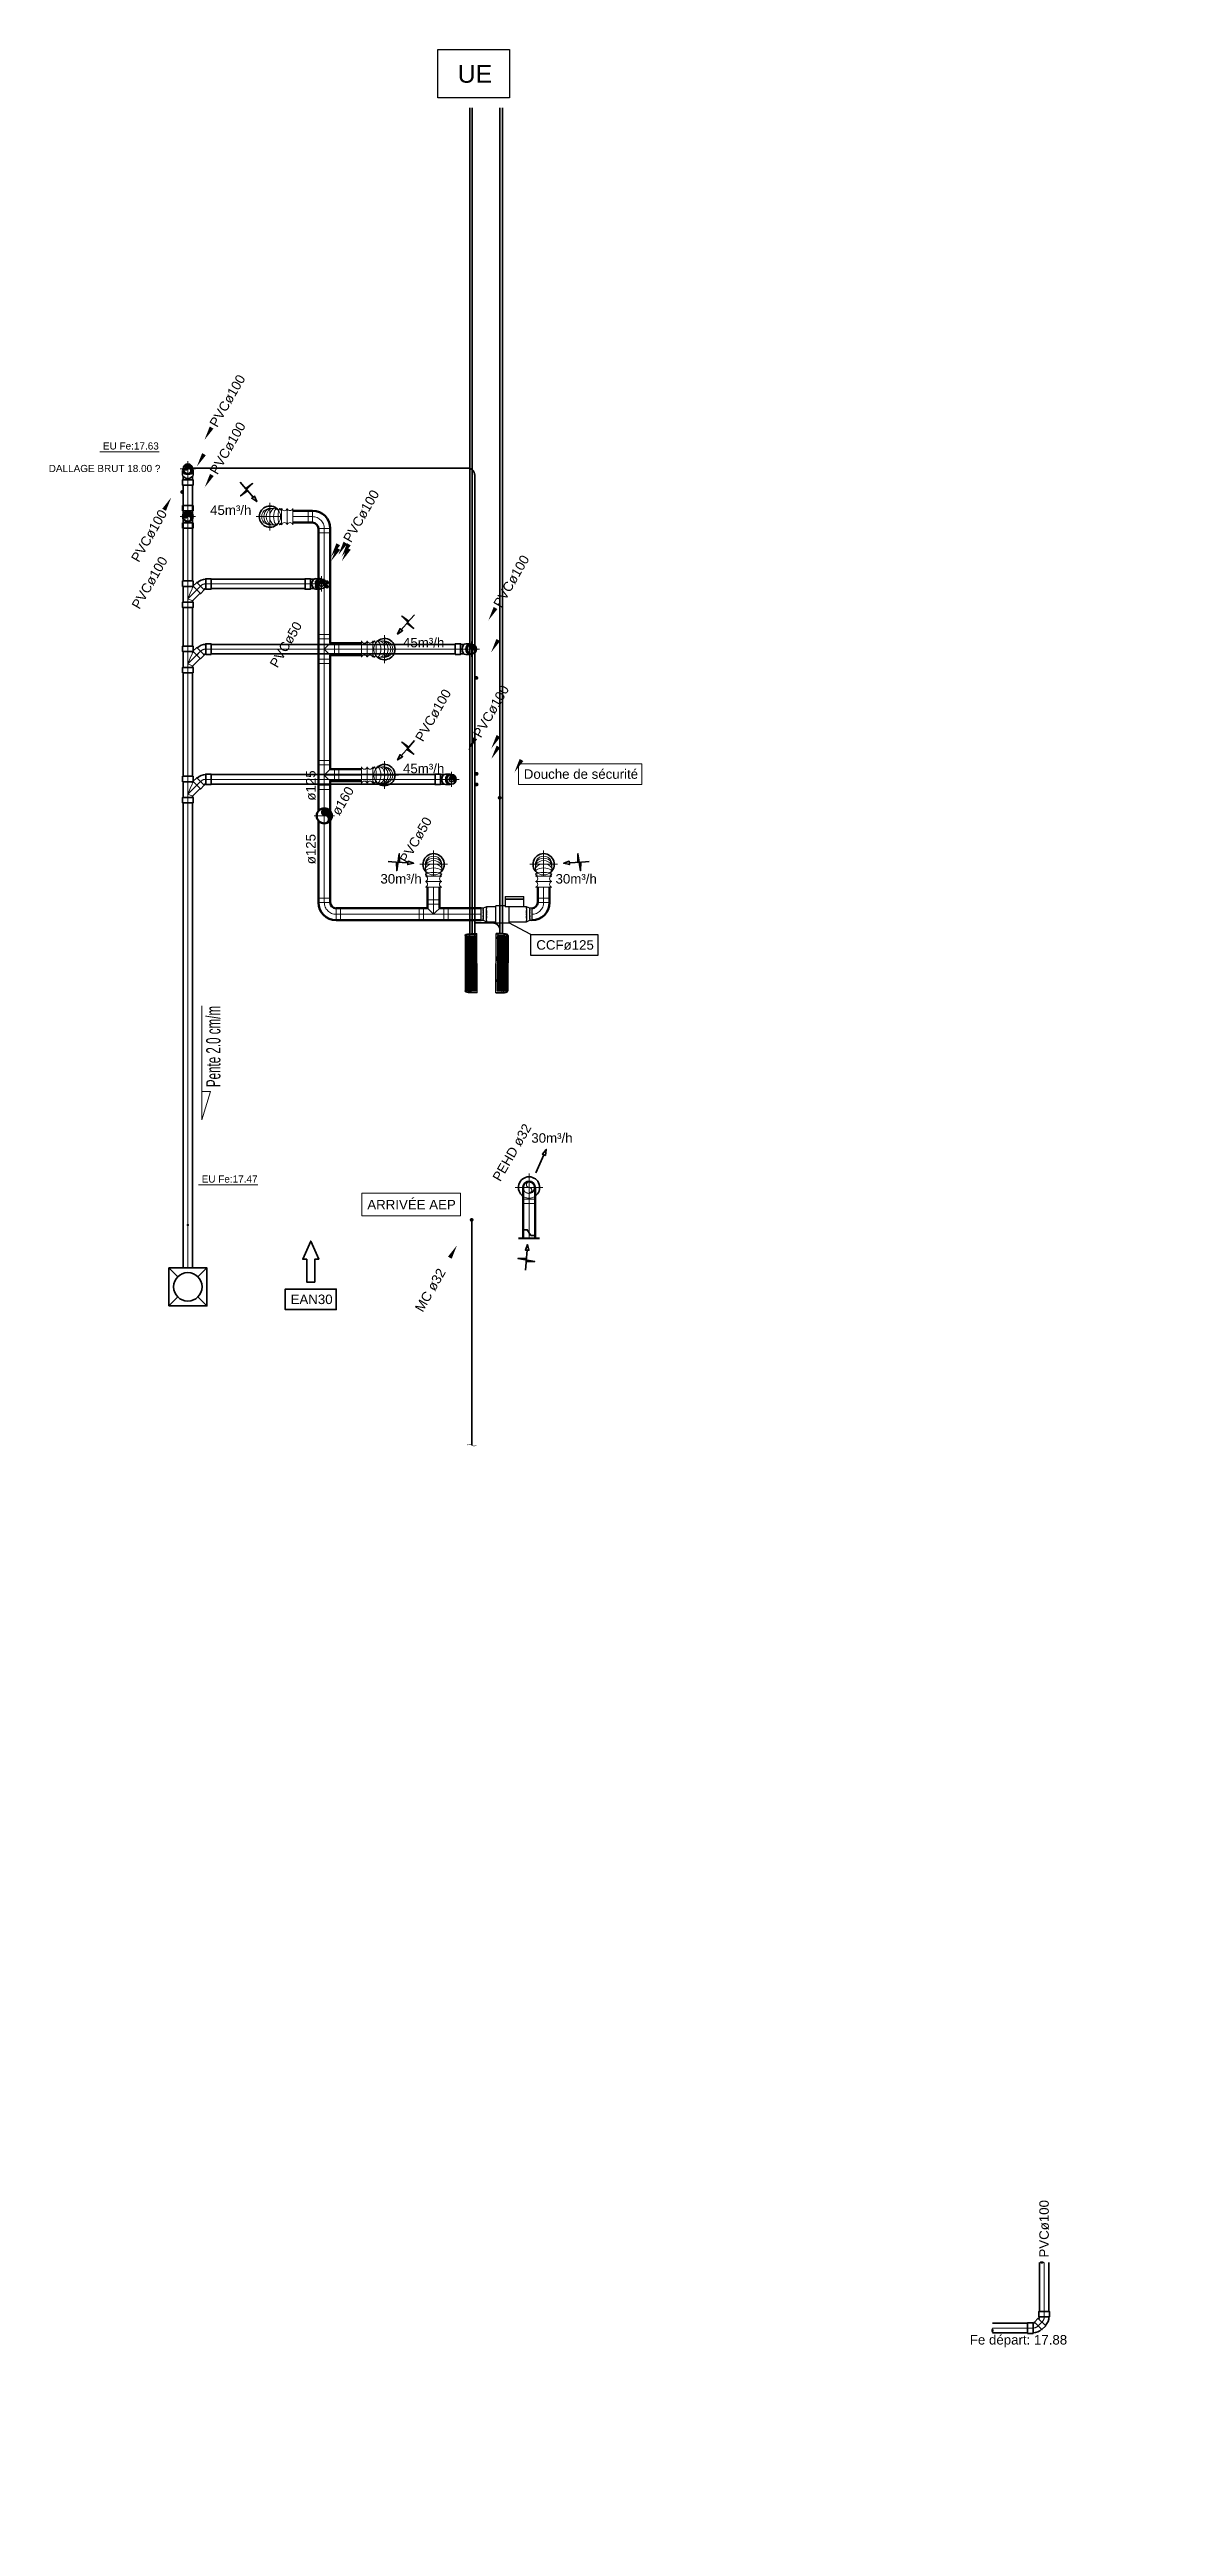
# Model space of a CAD drawing. Header units: metres. Extents: x -101133.8 to -101066.7, y -24899.3 to -24824.7.
# Drawn here: x -101133.77 to -101122.05, y -24850.82 to -24824.74 of the extents above; entities that cross this region are included whole.
import ezdxf
from ezdxf.enums import TextEntityAlignment as Align

# ---------------------------------------------------------------- set-up
doc = ezdxf.new("R2010")
doc.units = ezdxf.units.M
doc.header["$LTSCALE"] = 0.2
doc.linetypes.add('AXES', pattern=[50.8, 31.75, -6.35, 6.35, -6.35])
doc.linetypes.add('CACHE', pattern=[9.525, 6.35, -3.175])
for name, color, linetype in [('CMT-CONDENSATS', 6, 'AXES'), ('CMT-CVC-AIR NEUF', 3, 'Continuous'), ('CMT-CVC-CCF', 6, 'Continuous'), ('CMT-CVC-MATERIEL', 30, 'Continuous'), ('CMT-CVC-VMC 1', 212, 'Continuous'), ('CMT-PLB-EC-U', 1, 'Continuous'), ('CMT-PLB-EF-U', 140, 'Continuous'), ('CMT-PLB-EFSG-U', 152, 'Continuous'), ('CMT-PLB-EU', 3, 'Continuous'), ('CMT-PLB-EV', 34, 'Continuous'), ('CMT-PLB-EV-SOUS DALLAGE', 1, 'Continuous'), ('CMT-PLB-VP', 5, 'Continuous'), ('CMT-SPLIT', 3, 'Continuous'), ('OB7-FF', 1, 'Continuous')]:
    doc.layers.add(name, color=color, linetype=linetype)
doc.styles.add('Arial', font='arial.ttf')
doc.styles.get("Standard").update_dxf_attribs({"font": 'arial.ttf'})

msp = doc.modelspace()

# ---------------------------------------------------------------- texts
at = {"layer": 'CMT-CVC-AIR NEUF', "linetype": 'Continuous', "lineweight": 35, "insert": (-101128.7, -24836.197), "char_height": 0.1, "attachment_point": 4, "style": 'Arial'}
msp.add_mtext('30m³/h', dxfattribs=at)
at = {"layer": 'CMT-CVC-AIR NEUF', "lineweight": 35, "ltscale": 1.02, "insert": (-101131.235, -24837.896), "char_height": 0.1, "attachment_point": 4, "style": 'Arial'}
msp.add_mtext('EAN30', dxfattribs=at)
at = {"layer": 'CMT-CVC-CCF', "insert": (-101128.647, -24834.165), "char_height": 0.1, "attachment_point": 4, "style": 'Arial'}
msp.add_mtext('CCFø125', dxfattribs=at)
at = {"layer": 'CMT-CVC-VMC 1', "lineweight": 50, "char_height": 0.1, "style": 'Arial'}
for s, insert, attachment_point in [('45m³/h', (-101131.648, -24829.586), 6), ('45m³/h', (-101130.051, -24830.981), 4), ('45m³/h', (-101130.051, -24832.307), 4), ('30m³/h', (-101130.289, -24833.468), 4), ('30m³/h', (-101128.01, -24833.468), 6)]:
    msp.add_mtext(s, dxfattribs=dict(at, insert=insert, attachment_point=attachment_point))
at = {"layer": 'CMT-CVC-VMC 1', "lineweight": 50, "char_height": 0.1, "attachment_point": 4, "style": 'Arial'}
for s, insert, rotation in [('ø125', (-101131.021, -24832.644), 90), ('ø160', (-101130.764, -24832.785), 60), ('ø125', (-101131.021, -24833.314), 90)]:
    msp.add_mtext(s, dxfattribs=dict(at, insert=insert, rotation=rotation))
at = {"layer": 'CMT-PLB-EF-U', "insert": (-101128.779, -24832.365), "char_height": 0.1, "attachment_point": 4, "style": 'Arial'}
msp.add_mtext('Douche de sécurité', dxfattribs=at)
at = {"layer": 'CMT-PLB-EF-U', "linetype": 'Continuous', "lineweight": 20, "insert": (-101130.427, -24836.898), "char_height": 0.1, "attachment_point": 4, "style": 'Arial'}
msp.add_mtext('ARRIVÉE AEP', dxfattribs=at)
at = {"layer": 'CMT-PLB-EF-U', "linetype": 'Continuous', "lineweight": 20, "insert": (-101129.887, -24838.013), "char_height": 0.1, "attachment_point": 4, "rotation": 60, "style": 'Arial'}
msp.add_mtext('MC ø32', dxfattribs=at)
at = {"layer": 'CMT-PLB-EFSG-U', "linetype": 'Continuous', "lineweight": 20, "insert": (-101129.07, -24836.638), "char_height": 0.1, "attachment_point": 4, "rotation": 60, "style": 'Arial'}
msp.add_mtext('PEHD ø32', dxfattribs=at)
at = {"layer": 'CMT-PLB-EU', "linetype": 'Continuous', "lineweight": 20, "char_height": 0.1, "attachment_point": 4, "rotation": 60, "style": 'Arial'}
for insert in [(-101131.416, -24831.23), (-101130.048, -24833.287)]:
    msp.add_mtext('PVCø50', dxfattribs=dict(at, insert=insert))
at = {"layer": 'CMT-PLB-EV', "linetype": 'Continuous', "lineweight": 20, "char_height": 0.1, "attachment_point": 4, "rotation": 60, "style": 'Arial'}
for insert in [(-101132.87, -24830.612), (-101129.884, -24832.008)]:
    msp.add_mtext('PVCø100', dxfattribs=dict(at, insert=insert))
at = {"layer": 'CMT-PLB-EV-SOUS DALLAGE', "ltscale": 1.015, "style": 'Arial', "width": 0.582638}
msp.add_text('Pente 2.0 cm/m', height=0.15, rotation=90, dxfattribs=at).set_placement((-101131.974, -24835.661), (-101131.974, -24834.806), align=Align.FIT)
at = {"layer": 'CMT-PLB-EV-SOUS DALLAGE', "linetype": 'Continuous', "lineweight": 20, "char_height": 0.1, "attachment_point": 4, "rotation": 60, "style": 'Arial'}
for insert in [(-101132.051, -24828.697), (-101132.048, -24829.195), (-101130.642, -24829.91), (-101129.061, -24830.597), (-101129.274, -24831.967)]:
    msp.add_mtext('PVCø100', dxfattribs=dict(at, insert=insert))
at = {"layer": 'CMT-PLB-EV-SOUS DALLAGE', "lineweight": 15, "char_height": 0.075, "attachment_point": 4, "style": 'Arial'}
for s, insert in [('EU Fe:17.63', (-101133.211, -24828.91)), ('DALLAGE BRUT 18.00 ?', (-101133.782, -24829.147)), ('EU Fe:17.47', (-101132.171, -24836.629))]:
    msp.add_mtext(s, dxfattribs=dict(at, insert=insert))
at = {"layer": 'CMT-PLB-EV-SOUS DALLAGE', "lineweight": 35, "insert": (-101123.299, -24847.985), "char_height": 0.1, "attachment_point": 4, "rotation": 90, "style": 'Arial'}
msp.add_mtext('PVCø100', dxfattribs=at)
at = {"layer": 'CMT-PLB-EV-SOUS DALLAGE', "lineweight": 35, "insert": (-101124.082, -24848.866), "char_height": 0.1, "attachment_point": 4, "style": 'Arial'}
msp.add_mtext('Fe départ: 17.88 ', dxfattribs=at)
at = {"layer": 'CMT-PLB-VP', "linetype": 'Continuous', "lineweight": 20, "insert": (-101132.876, -24830.118), "char_height": 0.1, "attachment_point": 4, "rotation": 60, "style": 'Arial'}
msp.add_mtext('PVCø100', dxfattribs=at)
at = {"layer": 'OB7-FF', "color": 18, "true_color": 0x000000, "insert": (-101129.476, -24824.897), "char_height": 0.1878, "width": 0.16043, "attachment_point": 1}
msp.add_mtext('UE', dxfattribs=at)

# ---------------------------------------------------------------- blocks, each defined once
blk = doc.blocks.new('A$C670270E0')
at = {"linetype": 'Continuous'}
for p, q in [((1120, 0), (0, 0)), ((5, 144), (1115, 144)), ((5, 143), (55, 143)), ((35, 206), (1085, 206)), ((39, 225), (1081, 225)), ((40, 201), (1080, 201)), ((41, 70), (76, 70)), ((41, 61), (76, 61)), ((41, 59), (1079, 59)), ((41, 58), (76, 58)), ((41, 50), (76, 50)), ((41, 47), (1079, 47)), ((41, 47), (76, 47)), ((41, 38), (1079, 38)), ((41, 38), (76, 38)), ((41, 35), (76, 35)), ((42, 94), (1078, 94)), ((42, 94), (76, 94)), ((42, 85), (76, 85)), ((42, 82), (1078, 82)), ((42, 82), (76, 82)), ((42, 73), (76, 73)), ((42, 71), (1078, 71)), ((42, 26), (76, 26)), ((43, 108), (76, 108)), ((43, 106), (1077, 106)), ((43, 105), (76, 105)), ((43, 97), (76, 97)), ((43, 26), (1077, 26)), ((44, 144), (44, 126)), ((44, 132), (76, 132)), ((44, 130), (63, 130)), ((44, 129), (1076, 129)), ((44, 129), (76, 129)), ((44, 126), (63, 126)), ((44, 120), (76, 120)), ((44, 117), (1076, 117)), ((44, 117), (76, 117)), ((48, 156), (45, 144)), ((45, 141), (1075, 141)), ((45, 140), (76, 140)), ((48, 169), (48, 156)), ((1072, 169), (48, 169)), ((1072, 156), (48, 156)), ((1070, 181), (50, 181)), ((63, 144), (63, 126)), ((1055, 194), (65, 194)), ((66, 140), (66, 132)), ((66, 129), (66, 120)), ((66, 117), (66, 108)), ((66, 105), (66, 97)), ((66, 94), (66, 85)), ((66, 82), (66, 73)), ((66, 70), (66, 61)), ((66, 58), (66, 50)), ((66, 47), (66, 38)), ((66, 35), (66, 26)), ((74, 194), (74, 181)), ((74, 169), (74, 156)), ((75, 14), (75, 7)), ((97, 14), (75, 14)), ((97, 7), (75, 7)), ((76, 141), (76, 131)), ((76, 140), (123, 140)), ((76, 132), (123, 132)), ((76, 129), (76, 119)), ((76, 128), (123, 128)), ((76, 120), (123, 120)), ((76, 117), (76, 108)), ((76, 117), (123, 117)), ((76, 108), (123, 108)), ((76, 106), (76, 96)), ((76, 105), (123, 105)), ((76, 97), (123, 97)), ((76, 94), (76, 84)), ((76, 93), (123, 93)), ((76, 85), (123, 85)), ((76, 82), (76, 73)), ((76, 82), (123, 82)), ((76, 73), (123, 73)), ((76, 71), (76, 61)), ((76, 70), (123, 70)), ((76, 62), (123, 62)), ((76, 59), (76, 49)), ((76, 58), (123, 58)), ((76, 50), (123, 50)), ((76, 47), (76, 38)), ((76, 46), (123, 46)), ((76, 38), (123, 38)), ((76, 36), (76, 26)), ((76, 35), (123, 35)), ((76, 27), (123, 27)), ((97, 14), (97, 7)), ((123, 140), (124, 141)), ((123, 140), (123, 132)), ((123, 132), (124, 131)), ((123, 128), (124, 129)), ((123, 128), (123, 120)), ((123, 120), (124, 120)), ((123, 117), (123, 108)), ((123, 117), (124, 117)), ((123, 108), (124, 108)), ((123, 105), (124, 106)), ((123, 105), (123, 97)), ((123, 97), (124, 96)), ((123, 93), (124, 94)), ((123, 93), (123, 85)), ((123, 85), (124, 85)), ((123, 82), (123, 73)), ((123, 82), (124, 82)), ((123, 73), (124, 73)), ((123, 70), (123, 62)), ((123, 70), (124, 70)), ((123, 62), (124, 61)), ((123, 58), (124, 59)), ((123, 58), (123, 50)), ((123, 50), (124, 49)), ((123, 46), (124, 47)), ((123, 46), (123, 38)), ((123, 38), (124, 38)), ((123, 35), (123, 27)), ((123, 35), (124, 35)), ((123, 27), (124, 26)), ((124, 141), (126, 141)), ((124, 141), (124, 131)), ((124, 131), (126, 131)), ((124, 129), (126, 129)), ((124, 129), (124, 120)), ((124, 120), (126, 120)), ((124, 117), (126, 117)), ((124, 117), (124, 108)), ((124, 108), (126, 108)), ((124, 106), (126, 106)), ((124, 106), (124, 96)), ((124, 96), (126, 96)), ((124, 94), (126, 94)), ((124, 94), (124, 85)), ((124, 85), (126, 85)), ((124, 82), (126, 82)), ((124, 82), (124, 73)), ((124, 73), (126, 73)), ((124, 70), (126, 70)), ((124, 70), (124, 61)), ((124, 61), (126, 61)), ((124, 59), (126, 59)), ((124, 59), (124, 49)), ((124, 49), (126, 49)), ((124, 47), (126, 47)), ((124, 47), (124, 38)), ((124, 38), (126, 38)), ((124, 35), (126, 35)), ((124, 35), (124, 26)), ((124, 26), (126, 26)), ((126, 141), (126, 131)), ((126, 141), (126, 140)), ((126, 140), (175, 140)), ((126, 132), (126, 140)), ((126, 132), (175, 132)), ((126, 131), (126, 132)), ((126, 129), (126, 120)), ((126, 129), (126, 128)), ((126, 128), (175, 128)), ((126, 120), (126, 128)), ((126, 120), (175, 120)), ((126, 120), (126, 120)), ((126, 117), (175, 117)), ((126, 117), (126, 108)), ((126, 117), (126, 117)), ((126, 108), (126, 117)), ((126, 108), (175, 108)), ((126, 108), (126, 108)), ((126, 106), (126, 96)), ((126, 106), (126, 105)), ((126, 105), (175, 105)), ((126, 97), (126, 105)), ((126, 97), (175, 97)), ((126, 96), (126, 97)), ((126, 94), (126, 85)), ((126, 94), (126, 93)), ((126, 93), (175, 93)), ((126, 85), (126, 93)), ((126, 85), (175, 85)), ((126, 85), (126, 85)), ((126, 82), (175, 82)), ((126, 82), (126, 73)), ((126, 82), (126, 82)), ((126, 73), (126, 82)), ((126, 73), (175, 73)), ((126, 73), (126, 73)), ((126, 70), (175, 70)), ((126, 70), (126, 61)), ((126, 70), (126, 70)), ((126, 62), (126, 70)), ((126, 62), (175, 62)), ((126, 61), (126, 62)), ((126, 59), (126, 49)), ((126, 59), (126, 58)), ((126, 58), (175, 58)), ((126, 50), (126, 58)), ((126, 50), (175, 50)), ((126, 49), (126, 50)), ((126, 47), (126, 38)), ((126, 47), (126, 46)), ((126, 46), (175, 46)), ((126, 38), (126, 46)), ((126, 38), (175, 38)), ((126, 38), (126, 38)), ((126, 35), (175, 35)), ((126, 35), (126, 26)), ((126, 35), (126, 35)), ((126, 27), (126, 35)), ((126, 27), (175, 27)), ((126, 26), (126, 27)), ((175, 140), (176, 141)), ((175, 140), (175, 132)), ((175, 132), (176, 131)), ((175, 128), (176, 129)), ((175, 128), (175, 120)), ((175, 120), (176, 120)), ((175, 117), (175, 108)), ((175, 117), (176, 117)), ((175, 108), (176, 108)), ((175, 105), (176, 106)), ((175, 105), (175, 97)), ((175, 97), (176, 96)), ((175, 93), (176, 94)), ((175, 93), (175, 85)), ((175, 85), (176, 85)), ((175, 82), (175, 73)), ((175, 82), (176, 82)), ((175, 73), (176, 73)), ((175, 70), (175, 62)), ((175, 70), (176, 70)), ((175, 62), (176, 61)), ((175, 58), (176, 59)), ((175, 58), (175, 50)), ((175, 50), (176, 49)), ((175, 46), (176, 47)), ((175, 46), (175, 38)), ((175, 38), (176, 38)), ((175, 35), (175, 27)), ((175, 35), (176, 35)), ((175, 27), (176, 26)), ((176, 195), (176, 181)), ((176, 169), (176, 156)), ((176, 141), (178, 141)), ((176, 141), (176, 131)), ((176, 131), (178, 131)), ((176, 129), (178, 129)), ((176, 129), (176, 120)), ((176, 120), (178, 120)), ((176, 117), (178, 117)), ((176, 117), (176, 108)), ((176, 108), (178, 108)), ((176, 106), (178, 106)), ((176, 106), (176, 96)), ((176, 96), (178, 96)), ((176, 94), (178, 94)), ((176, 94), (176, 85)), ((176, 85), (178, 85)), ((176, 82), (178, 82)), ((176, 82), (176, 73)), ((176, 73), (178, 73)), ((176, 70), (178, 70)), ((176, 70), (176, 61)), ((176, 61), (178, 61)), ((176, 59), (178, 59)), ((176, 59), (176, 49)), ((176, 49), (178, 49)), ((176, 47), (178, 47)), ((176, 47), (176, 38)), ((176, 38), (178, 38)), ((176, 35), (178, 35)), ((176, 35), (176, 26)), ((176, 26), (178, 26)), ((178, 195), (178, 181)), ((178, 169), (178, 156)), ((178, 141), (178, 131)), ((178, 141), (178, 140)), ((178, 140), (227, 140)), ((178, 132), (178, 140)), ((178, 132), (227, 132)), ((178, 131), (178, 132)), ((178, 129), (178, 120)), ((178, 129), (178, 128)), ((178, 128), (227, 128)), ((178, 120), (178, 128)), ((178, 120), (227, 120)), ((178, 120), (178, 120)), ((178, 117), (227, 117)), ((178, 117), (178, 108)), ((178, 117), (178, 117)), ((178, 108), (178, 117)), ((178, 108), (227, 108)), ((178, 108), (178, 108)), ((178, 106), (178, 96)), ((178, 106), (178, 105)), ((178, 105), (227, 105)), ((178, 97), (178, 105)), ((178, 97), (227, 97)), ((178, 96), (178, 97)), ((178, 94), (178, 85)), ((178, 94), (178, 93)), ((178, 93), (227, 93)), ((178, 85), (178, 93)), ((178, 85), (227, 85)), ((178, 85), (178, 85)), ((178, 82), (227, 82)), ((178, 82), (178, 73)), ((178, 82), (178, 82)), ((178, 73), (178, 82)), ((178, 73), (227, 73)), ((178, 73), (178, 73)), ((178, 70), (227, 70)), ((178, 70), (178, 61)), ((178, 70), (178, 70)), ((178, 62), (178, 70)), ((178, 62), (227, 62)), ((178, 61), (178, 62)), ((178, 59), (178, 49)), ((178, 59), (178, 58)), ((178, 58), (227, 58)), ((178, 50), (178, 58)), ((178, 50), (227, 50)), ((178, 49), (178, 50)), ((178, 47), (178, 38)), ((178, 47), (178, 46)), ((178, 46), (227, 46)), ((178, 38), (178, 46)), ((178, 38), (227, 38)), ((178, 38), (178, 38)), ((178, 35), (227, 35)), ((178, 35), (178, 26)), ((178, 35), (178, 35)), ((178, 27), (178, 35)), ((178, 27), (227, 27)), ((178, 26), (178, 27)), ((227, 140), (228, 141)), ((227, 140), (227, 132)), ((227, 132), (228, 131)), ((227, 128), (228, 129)), ((227, 128), (227, 120)), ((227, 120), (228, 120)), ((227, 117), (227, 108)), ((227, 117), (228, 117)), ((227, 108), (228, 108)), ((227, 105), (228, 106)), ((227, 105), (227, 97)), ((227, 97), (228, 96)), ((227, 93), (228, 94)), ((227, 93), (227, 85)), ((227, 85), (228, 85)), ((227, 82), (227, 73)), ((227, 82), (228, 82)), ((227, 73), (228, 73)), ((227, 70), (227, 62)), ((227, 70), (228, 70)), ((227, 62), (228, 61)), ((227, 58), (228, 59)), ((227, 58), (227, 50)), ((227, 50), (228, 49)), ((227, 46), (228, 47)), ((227, 46), (227, 38)), ((227, 38), (228, 38)), ((227, 35), (227, 27)), ((227, 35), (228, 35)), ((227, 27), (228, 26)), ((228, 141), (230, 141)), ((228, 141), (228, 131)), ((228, 131), (230, 131)), ((228, 129), (230, 129)), ((228, 129), (228, 120)), ((228, 120), (230, 120)), ((228, 117), (230, 117)), ((228, 117), (228, 108)), ((228, 108), (230, 108)), ((228, 106), (230, 106)), ((228, 106), (228, 96)), ((228, 96), (230, 96)), ((228, 94), (230, 94)), ((228, 94), (228, 85)), ((228, 85), (230, 85)), ((228, 82), (230, 82)), ((228, 82), (228, 73)), ((228, 73), (230, 73)), ((228, 70), (230, 70)), ((228, 70), (228, 61)), ((228, 61), (230, 61)), ((228, 59), (230, 59)), ((228, 59), (228, 49)), ((228, 49), (230, 49)), ((228, 47), (230, 47)), ((228, 47), (228, 38)), ((228, 38), (230, 38)), ((228, 35), (230, 35)), ((228, 35), (228, 26)), ((228, 26), (230, 26)), ((230, 141), (230, 131)), ((230, 141), (230, 140)), ((230, 140), (279, 140)), ((230, 132), (230, 140)), ((230, 132), (279, 132)), ((230, 131), (230, 132)), ((230, 129), (230, 120)), ((230, 129), (230, 128)), ((230, 128), (279, 128)), ((230, 120), (230, 128)), ((230, 120), (279, 120)), ((230, 120), (230, 120)), ((230, 117), (279, 117)), ((230, 117), (230, 108)), ((230, 117), (230, 117)), ((230, 108), (230, 117)), ((230, 108), (279, 108)), ((230, 108), (230, 108)), ((230, 106), (230, 96)), ((230, 106), (230, 105)), ((230, 105), (279, 105)), ((230, 97), (230, 105)), ((230, 97), (279, 97)), ((230, 96), (230, 97)), ((230, 94), (230, 85)), ((230, 94), (230, 93)), ((230, 93), (279, 93)), ((230, 85), (230, 93)), ((230, 85), (279, 85)), ((230, 85), (230, 85)), ((230, 82), (279, 82)), ((230, 82), (230, 73)), ((230, 82), (230, 82)), ((230, 73), (230, 82)), ((230, 73), (279, 73)), ((230, 73), (230, 73)), ((230, 70), (279, 70)), ((230, 70), (230, 61)), ((230, 70), (230, 70)), ((230, 62), (230, 70)), ((230, 62), (279, 62)), ((230, 61), (230, 62)), ((230, 59), (230, 49)), ((230, 59), (230, 58)), ((230, 58), (279, 58)), ((230, 50), (230, 58)), ((230, 50), (279, 50)), ((230, 49), (230, 50)), ((230, 47), (230, 38)), ((230, 47), (230, 46)), ((230, 46), (279, 46)), ((230, 38), (230, 46)), ((230, 38), (279, 38)), ((230, 38), (230, 38)), ((230, 35), (279, 35)), ((230, 35), (230, 26)), ((230, 35), (230, 35)), ((230, 27), (230, 35)), ((230, 27), (279, 27)), ((230, 26), (230, 27)), ((279, 140), (280, 141)), ((279, 140), (279, 132)), ((279, 132), (280, 131)), ((279, 128), (280, 129)), ((279, 128), (279, 120)), ((279, 120), (280, 120)), ((279, 117), (279, 108)), ((279, 117), (280, 117)), ((279, 108), (280, 108)), ((279, 105), (280, 106)), ((279, 105), (279, 97)), ((279, 97), (280, 96)), ((279, 93), (280, 94)), ((279, 93), (279, 85)), ((279, 85), (280, 85)), ((279, 82), (279, 73)), ((279, 82), (280, 82)), ((279, 73), (280, 73)), ((279, 70), (279, 62)), ((279, 70), (280, 70)), ((279, 62), (280, 61)), ((279, 58), (280, 59)), ((279, 58), (279, 50)), ((279, 50), (280, 49)), ((279, 46), (280, 47)), ((279, 46), (279, 38)), ((279, 38), (280, 38)), ((279, 35), (279, 27)), ((279, 35), (280, 35)), ((279, 27), (280, 26)), ((280, 195), (280, 181)), ((280, 169), (280, 156)), ((280, 141), (282, 141)), ((280, 141), (280, 131)), ((280, 131), (282, 131)), ((280, 129), (282, 129)), ((280, 129), (280, 120)), ((280, 120), (282, 120)), ((280, 117), (282, 117)), ((280, 117), (280, 108)), ((280, 108), (282, 108)), ((280, 106), (282, 106)), ((280, 106), (280, 96)), ((280, 96), (282, 96)), ((280, 94), (282, 94)), ((280, 94), (280, 85)), ((280, 85), (282, 85)), ((280, 82), (282, 82)), ((280, 82), (280, 73)), ((280, 73), (282, 73)), ((280, 70), (282, 70)), ((280, 70), (280, 61)), ((280, 61), (282, 61)), ((280, 59), (282, 59)), ((280, 59), (280, 49)), ((280, 49), (282, 49)), ((280, 47), (282, 47)), ((280, 47), (280, 38)), ((280, 38), (282, 38)), ((280, 35), (282, 35)), ((280, 35), (280, 26)), ((280, 26), (282, 26)), ((282, 195), (282, 181)), ((282, 169), (282, 156)), ((282, 141), (282, 131)), ((282, 141), (282, 140)), ((282, 140), (331, 140)), ((282, 132), (282, 140)), ((282, 132), (331, 132)), ((282, 131), (282, 132)), ((282, 129), (282, 120)), ((282, 129), (282, 128)), ((282, 128), (331, 128)), ((282, 120), (282, 128)), ((282, 120), (331, 120)), ((282, 120), (282, 120)), ((282, 117), (331, 117)), ((282, 117), (282, 108)), ((282, 117), (282, 117)), ((282, 108), (282, 117)), ((282, 108), (331, 108)), ((282, 108), (282, 108)), ((282, 106), (282, 96)), ((282, 106), (282, 105)), ((282, 105), (331, 105)), ((282, 97), (282, 105)), ((282, 97), (331, 97)), ((282, 96), (282, 97)), ((282, 94), (282, 85)), ((282, 94), (282, 93)), ((282, 93), (331, 93)), ((282, 85), (282, 93)), ((282, 85), (331, 85)), ((282, 85), (282, 85)), ((282, 82), (331, 82)), ((282, 82), (282, 73)), ((282, 82), (282, 82)), ((282, 73), (282, 82)), ((282, 73), (331, 73)), ((282, 73), (282, 73)), ((282, 70), (331, 70)), ((282, 70), (282, 61)), ((282, 70), (282, 70)), ((282, 62), (282, 70)), ((282, 62), (331, 62)), ((282, 61), (282, 62)), ((282, 59), (282, 49)), ((282, 59), (282, 58)), ((282, 58), (331, 58)), ((282, 50), (282, 58)), ((282, 50), (331, 50)), ((282, 49), (282, 50)), ((282, 47), (282, 38)), ((282, 47), (282, 46)), ((282, 46), (331, 46)), ((282, 38), (282, 46)), ((282, 38), (331, 38)), ((282, 38), (282, 38)), ((282, 35), (331, 35)), ((282, 35), (282, 26)), ((282, 35), (282, 35)), ((282, 27), (282, 35)), ((282, 27), (331, 27)), ((282, 26), (282, 27)), ((331, 140), (332, 141)), ((331, 140), (331, 132)), ((331, 132), (332, 131)), ((331, 128), (332, 129)), ((331, 128), (331, 120)), ((331, 120), (332, 120)), ((331, 117), (331, 108)), ((331, 117), (332, 117)), ((331, 108), (332, 108)), ((331, 105), (332, 106)), ((331, 105), (331, 97)), ((331, 97), (332, 96)), ((331, 93), (332, 94)), ((331, 93), (331, 85)), ((331, 85), (332, 85)), ((331, 82), (331, 73)), ((331, 82), (332, 82)), ((331, 73), (332, 73)), ((331, 70), (331, 62)), ((331, 70), (332, 70)), ((331, 62), (332, 61)), ((331, 58), (332, 59)), ((331, 58), (331, 50)), ((331, 50), (332, 49)), ((331, 46), (332, 47)), ((331, 46), (331, 38)), ((331, 38), (332, 38)), ((331, 35), (331, 27)), ((331, 35), (332, 35)), ((331, 27), (332, 26)), ((332, 141), (334, 141)), ((332, 141), (332, 131)), ((332, 131), (334, 131)), ((332, 129), (334, 129)), ((332, 129), (332, 120)), ((332, 120), (334, 120)), ((332, 117), (334, 117)), ((332, 117), (332, 108)), ((332, 108), (334, 108)), ((332, 106), (334, 106)), ((332, 106), (332, 96)), ((332, 96), (334, 96)), ((332, 94), (334, 94)), ((332, 94), (332, 85)), ((332, 85), (334, 85)), ((332, 82), (334, 82)), ((332, 82), (332, 73)), ((332, 73), (334, 73)), ((332, 70), (334, 70)), ((332, 70), (332, 61)), ((332, 61), (334, 61)), ((332, 59), (334, 59)), ((332, 59), (332, 49)), ((332, 49), (334, 49)), ((332, 47), (334, 47)), ((332, 47), (332, 38)), ((332, 38), (334, 38)), ((332, 35), (334, 35)), ((332, 35), (332, 26)), ((332, 26), (334, 26)), ((334, 141), (334, 131)), ((334, 141), (334, 140)), ((334, 140), (383, 140)), ((334, 132), (334, 140)), ((334, 132), (383, 132)), ((334, 131), (334, 132)), ((334, 129), (334, 120)), ((334, 129), (334, 128)), ((334, 128), (383, 128)), ((334, 120), (334, 128)), ((334, 120), (383, 120)), ((334, 120), (334, 120)), ((334, 117), (383, 117)), ((334, 117), (334, 108)), ((334, 117), (334, 117)), ((334, 108), (334, 117)), ((334, 108), (383, 108)), ((334, 108), (334, 108)), ((334, 106), (334, 96)), ((334, 106), (334, 105)), ((334, 105), (383, 105)), ((334, 97), (334, 105)), ((334, 97), (383, 97)), ((334, 96), (334, 97)), ((334, 94), (334, 85)), ((334, 94), (334, 93)), ((334, 93), (383, 93)), ((334, 85), (334, 93)), ((334, 85), (383, 85)), ((334, 85), (334, 85)), ((334, 82), (383, 82)), ((334, 82), (334, 73)), ((334, 82), (334, 82)), ((334, 73), (334, 82)), ((334, 73), (383, 73)), ((334, 73), (334, 73)), ((334, 70), (383, 70)), ((334, 70), (334, 61)), ((334, 70), (334, 70)), ((334, 62), (334, 70)), ((334, 62), (383, 62)), ((334, 61), (334, 62)), ((334, 59), (334, 49)), ((334, 59), (334, 58)), ((334, 58), (383, 58)), ((334, 50), (334, 58)), ((334, 50), (383, 50)), ((334, 49), (334, 50)), ((334, 47), (334, 38)), ((334, 47), (334, 46)), ((334, 46), (383, 46)), ((334, 38), (334, 46)), ((334, 38), (383, 38)), ((334, 38), (334, 38)), ((334, 35), (383, 35)), ((334, 35), (334, 26)), ((334, 35), (334, 35)), ((334, 27), (334, 35)), ((334, 27), (383, 27)), ((334, 26), (334, 27)), ((383, 140), (384, 141)), ((383, 140), (383, 132)), ((383, 132), (384, 131)), ((383, 128), (384, 129)), ((383, 128), (383, 120)), ((383, 120), (384, 120)), ((383, 117), (383, 108)), ((383, 117), (384, 117)), ((383, 108), (384, 108)), ((383, 105), (384, 106)), ((383, 105), (383, 97)), ((383, 97), (384, 96)), ((383, 93), (384, 94)), ((383, 93), (383, 85)), ((383, 85), (384, 85)), ((383, 82), (383, 73)), ((383, 82), (384, 82)), ((383, 73), (384, 73)), ((383, 70), (383, 62)), ((383, 70), (384, 70)), ((383, 62), (384, 61)), ((383, 58), (384, 59)), ((383, 58), (383, 50)), ((383, 50), (384, 49)), ((383, 46), (384, 47)), ((383, 46), (383, 38)), ((383, 38), (384, 38)), ((383, 35), (383, 27)), ((383, 35), (384, 35)), ((383, 27), (384, 26)), ((384, 195), (384, 181)), ((384, 169), (384, 156)), ((384, 141), (386, 141)), ((384, 141), (384, 131)), ((384, 131), (386, 131)), ((384, 129), (386, 129)), ((384, 129), (384, 120)), ((384, 120), (386, 120)), ((384, 117), (386, 117)), ((384, 117), (384, 108)), ((384, 108), (386, 108)), ((384, 106), (386, 106)), ((384, 106), (384, 96)), ((384, 96), (386, 96)), ((384, 94), (386, 94)), ((384, 94), (384, 85)), ((384, 85), (386, 85)), ((384, 82), (386, 82)), ((384, 82), (384, 73)), ((384, 73), (386, 73)), ((384, 70), (386, 70)), ((384, 70), (384, 61)), ((384, 61), (386, 61)), ((384, 59), (386, 59)), ((384, 59), (384, 49)), ((384, 49), (386, 49)), ((384, 47), (386, 47)), ((384, 47), (384, 38)), ((384, 38), (386, 38)), ((384, 35), (386, 35)), ((384, 35), (384, 26)), ((384, 26), (386, 26)), ((386, 195), (386, 181)), ((386, 169), (386, 156)), ((386, 141), (386, 131)), ((386, 141), (386, 140)), ((386, 140), (435, 140)), ((386, 132), (386, 140)), ((386, 132), (435, 132)), ((386, 131), (386, 132)), ((386, 129), (386, 120)), ((386, 129), (386, 128)), ((386, 128), (435, 128)), ((386, 120), (386, 128)), ((386, 120), (435, 120)), ((386, 120), (386, 120)), ((386, 117), (435, 117)), ((386, 117), (386, 108)), ((386, 117), (386, 117)), ((386, 108), (386, 117)), ((386, 108), (435, 108)), ((386, 108), (386, 108)), ((386, 106), (386, 96)), ((386, 106), (386, 105)), ((386, 105), (435, 105)), ((386, 97), (386, 105)), ((386, 97), (435, 97)), ((386, 96), (386, 97)), ((386, 94), (386, 85)), ((386, 94), (386, 93)), ((386, 93), (435, 93)), ((386, 85), (386, 93)), ((386, 85), (435, 85)), ((386, 85), (386, 85)), ((386, 82), (435, 82)), ((386, 82), (386, 73)), ((386, 82), (386, 82)), ((386, 73), (386, 82)), ((386, 73), (435, 73)), ((386, 73), (386, 73)), ((386, 70), (435, 70)), ((386, 70), (386, 61)), ((386, 70), (386, 70)), ((386, 62), (386, 70)), ((386, 62), (435, 62)), ((386, 61), (386, 62)), ((386, 59), (386, 49)), ((386, 59), (386, 58)), ((386, 58), (435, 58)), ((386, 50), (386, 58)), ((386, 50), (435, 50)), ((386, 49), (386, 50)), ((386, 47), (386, 38)), ((386, 47), (386, 46)), ((386, 46), (435, 46)), ((386, 38), (386, 46)), ((386, 38), (435, 38)), ((386, 38), (386, 38)), ((386, 35), (435, 35)), ((386, 35), (386, 26)), ((386, 35), (386, 35)), ((386, 27), (386, 35)), ((386, 27), (435, 27)), ((386, 26), (386, 27)), ((435, 140), (436, 141)), ((435, 140), (435, 132)), ((435, 132), (436, 131)), ((435, 128), (436, 129)), ((435, 128), (435, 120)), ((435, 120), (436, 120)), ((435, 117), (435, 108)), ((435, 117), (436, 117)), ((435, 108), (436, 108)), ((435, 105), (436, 106)), ((435, 105), (435, 97)), ((435, 97), (436, 96)), ((435, 93), (436, 94)), ((435, 93), (435, 85)), ((435, 85), (436, 85)), ((435, 82), (435, 73)), ((435, 82), (436, 82)), ((435, 73), (436, 73)), ((435, 70), (435, 62)), ((435, 70), (436, 70)), ((435, 62), (436, 61)), ((435, 58), (436, 59)), ((435, 58), (435, 50)), ((435, 50), (436, 49)), ((435, 46), (436, 47)), ((435, 46), (435, 38)), ((435, 38), (436, 38)), ((435, 35), (435, 27)), ((435, 35), (436, 35)), ((435, 27), (436, 26)), ((438, 141), (436, 141)), ((436, 141), (438, 141)), ((436, 141), (436, 131)), ((438, 131), (436, 131)), ((436, 131), (438, 131)), ((438, 129), (436, 129)), ((436, 129), (438, 129)), ((436, 129), (436, 120)), ((438, 120), (436, 120)), ((436, 120), (438, 120)), ((438, 117), (436, 117)), ((436, 117), (438, 117)), ((436, 117), (436, 108)), ((438, 108), (436, 108)), ((436, 108), (438, 108)), ((438, 106), (436, 106)), ((436, 106), (438, 106)), ((436, 106), (436, 96)), ((438, 96), (436, 96)), ((436, 96), (438, 96)), ((438, 94), (436, 94)), ((436, 94), (438, 94)), ((436, 94), (436, 85)), ((438, 85), (436, 85)), ((436, 85), (438, 85)), ((438, 82), (436, 82)), ((436, 82), (438, 82)), ((436, 82), (436, 73)), ((438, 73), (436, 73)), ((436, 73), (438, 73)), ((438, 70), (436, 70)), ((436, 70), (438, 70)), ((436, 70), (436, 61)), ((438, 61), (436, 61)), ((436, 61), (438, 61)), ((438, 59), (436, 59)), ((436, 59), (438, 59)), ((436, 59), (436, 49)), ((438, 49), (436, 49)), ((436, 49), (438, 49)), ((438, 47), (436, 47)), ((436, 47), (438, 47)), ((436, 47), (436, 38)), ((438, 38), (436, 38)), ((436, 38), (438, 38)), ((438, 35), (436, 35)), ((436, 35), (438, 35)), ((436, 35), (436, 26)), ((438, 26), (436, 26)), ((436, 26), (438, 26)), ((438, 141), (438, 131)), ((438, 140), (438, 141)), ((438, 140), (438, 132)), ((486, 140), (438, 140)), ((486, 132), (438, 132)), ((438, 132), (438, 131)), ((438, 129), (438, 120)), ((438, 128), (438, 129)), ((438, 128), (438, 120)), ((486, 128), (438, 128)), ((486, 120), (438, 120)), ((438, 120), (438, 120)), ((438, 117), (438, 108)), ((486, 117), (438, 117)), ((438, 117), (438, 108)), ((438, 117), (438, 117)), ((486, 108), (438, 108)), ((438, 108), (438, 108)), ((438, 106), (438, 96)), ((438, 105), (438, 106)), ((438, 105), (438, 97)), ((486, 105), (438, 105)), ((486, 97), (438, 97)), ((438, 97), (438, 96)), ((438, 94), (438, 85)), ((438, 93), (438, 94)), ((438, 93), (438, 85)), ((486, 93), (438, 93)), ((486, 85), (438, 85)), ((438, 85), (438, 85)), ((438, 82), (438, 73)), ((486, 82), (438, 82)), ((438, 82), (438, 73)), ((438, 82), (438, 82)), ((486, 73), (438, 73)), ((438, 73), (438, 73)), ((438, 70), (438, 62)), ((486, 70), (438, 70)), ((438, 70), (438, 61)), ((438, 70), (438, 70)), ((486, 62), (438, 62)), ((438, 62), (438, 61)), ((438, 59), (438, 49)), ((438, 58), (438, 59)), ((438, 58), (438, 50)), ((486, 58), (438, 58)), ((486, 50), (438, 50)), ((438, 50), (438, 49)), ((438, 47), (438, 38)), ((438, 46), (438, 47)), ((438, 46), (438, 38)), ((486, 46), (438, 46)), ((486, 38), (438, 38)), ((438, 38), (438, 38)), ((438, 35), (438, 27)), ((486, 35), (438, 35)), ((438, 35), (438, 26)), ((438, 35), (438, 35)), ((486, 27), (438, 27)), ((438, 27), (438, 26)), ((486, 141), (486, 131)), ((486, 129), (486, 119)), ((486, 117), (486, 108)), ((486, 106), (486, 96)), ((486, 94), (486, 84)), ((486, 82), (486, 73)), ((486, 71), (486, 61)), ((486, 59), (486, 49)), ((486, 47), (486, 38)), ((486, 36), (486, 26)), ((486, 14), (486, 7)), ((508, 14), (486, 14)), ((508, 7), (486, 7)), ((496, 195), (496, 181)), ((496, 169), (496, 156)), ((496, 141), (496, 131)), ((496, 129), (496, 119)), ((496, 117), (496, 108)), ((496, 106), (496, 96)), ((496, 94), (496, 84)), ((496, 82), (496, 73)), ((496, 71), (496, 61)), ((496, 59), (496, 49)), ((496, 47), (496, 38)), ((496, 36), (496, 26)), ((498, 195), (498, 181)), ((498, 169), (498, 156)), ((498, 141), (498, 131)), ((498, 129), (498, 119)), ((498, 117), (498, 108)), ((498, 106), (498, 96)), ((498, 94), (498, 84)), ((498, 82), (498, 73)), ((498, 71), (498, 61)), ((498, 59), (498, 49)), ((498, 47), (498, 38)), ((498, 36), (498, 26)), ((508, 141), (508, 131)), ((508, 140), (555, 140)), ((508, 132), (555, 132)), ((508, 129), (508, 119)), ((508, 128), (555, 128)), ((508, 120), (555, 120)), ((508, 117), (508, 108)), ((508, 117), (555, 117)), ((508, 108), (555, 108)), ((508, 106), (508, 96)), ((508, 105), (555, 105)), ((508, 97), (555, 97)), ((508, 94), (508, 84)), ((508, 93), (555, 93)), ((508, 85), (555, 85)), ((508, 82), (508, 73)), ((508, 82), (555, 82)), ((508, 73), (555, 73)), ((508, 71), (508, 61)), ((508, 70), (555, 70)), ((508, 62), (555, 62)), ((508, 59), (508, 49)), ((508, 58), (555, 58)), ((508, 50), (555, 50)), ((508, 47), (508, 38)), ((508, 46), (555, 46)), ((508, 38), (555, 38)), ((508, 36), (508, 26)), ((508, 35), (555, 35)), ((508, 27), (555, 27)), ((508, 14), (508, 7)), ((555, 140), (556, 141)), ((555, 140), (555, 132)), ((555, 132), (556, 131)), ((555, 128), (556, 129)), ((555, 128), (555, 120)), ((555, 120), (556, 120)), ((555, 117), (555, 108)), ((555, 117), (556, 117)), ((555, 108), (556, 108)), ((555, 105), (556, 106)), ((555, 105), (555, 97)), ((555, 97), (556, 96)), ((555, 93), (556, 94)), ((555, 93), (555, 85)), ((555, 85), (556, 85)), ((555, 82), (555, 73)), ((555, 82), (556, 82)), ((555, 73), (556, 73)), ((555, 70), (555, 62)), ((555, 70), (556, 70)), ((555, 62), (556, 61)), ((555, 58), (556, 59)), ((555, 58), (555, 50)), ((555, 50), (556, 49)), ((555, 46), (556, 47)), ((555, 46), (555, 38)), ((555, 38), (556, 38)), ((555, 35), (555, 27)), ((555, 35), (556, 35)), ((555, 27), (556, 26)), ((556, 141), (558, 141)), ((556, 141), (556, 131)), ((556, 131), (558, 131)), ((556, 129), (558, 129)), ((556, 129), (556, 120)), ((556, 120), (558, 120)), ((556, 117), (558, 117)), ((556, 117), (556, 108)), ((556, 108), (558, 108)), ((556, 106), (558, 106)), ((556, 106), (556, 96)), ((556, 96), (558, 96)), ((556, 94), (558, 94)), ((556, 94), (556, 85)), ((556, 85), (558, 85)), ((556, 82), (558, 82)), ((556, 82), (556, 73)), ((556, 73), (558, 73)), ((556, 70), (558, 70)), ((556, 70), (556, 61)), ((556, 61), (558, 61)), ((556, 59), (558, 59)), ((556, 59), (556, 49)), ((556, 49), (558, 49)), ((556, 47), (558, 47)), ((556, 47), (556, 38)), ((556, 38), (558, 38)), ((556, 35), (558, 35)), ((556, 35), (556, 26)), ((556, 26), (558, 26)), ((558, 141), (558, 131)), ((558, 141), (558, 140)), ((558, 140), (607, 140)), ((558, 132), (558, 140)), ((558, 132), (607, 132)), ((558, 131), (558, 132)), ((558, 129), (558, 120)), ((558, 129), (558, 128)), ((558, 128), (607, 128)), ((558, 120), (558, 128)), ((558, 120), (607, 120)), ((558, 120), (558, 120)), ((558, 117), (607, 117)), ((558, 117), (558, 108)), ((558, 117), (558, 117)), ((558, 108), (558, 117)), ((558, 108), (607, 108)), ((558, 108), (558, 108)), ((558, 106), (558, 96)), ((558, 106), (558, 105)), ((558, 105), (607, 105)), ((558, 97), (558, 105)), ((558, 97), (607, 97)), ((558, 96), (558, 97)), ((558, 94), (558, 85)), ((558, 94), (558, 93)), ((558, 93), (607, 93)), ((558, 85), (558, 93)), ((558, 85), (607, 85)), ((558, 85), (558, 85)), ((558, 82), (607, 82)), ((558, 82), (558, 73)), ((558, 82), (558, 82)), ((558, 73), (558, 82)), ((558, 73), (607, 73)), ((558, 73), (558, 73)), ((558, 70), (607, 70)), ((558, 70), (558, 61)), ((558, 70), (558, 70)), ((558, 62), (558, 70)), ((558, 62), (607, 62)), ((558, 61), (558, 62)), ((558, 59), (558, 49)), ((558, 59), (558, 58)), ((558, 58), (607, 58)), ((558, 50), (558, 58)), ((558, 50), (607, 50)), ((558, 49), (558, 50)), ((558, 47), (558, 38)), ((558, 47), (558, 46)), ((558, 46), (607, 46)), ((558, 38), (558, 46)), ((558, 38), (607, 38)), ((558, 38), (558, 38)), ((558, 35), (607, 35)), ((558, 35), (558, 26)), ((558, 35), (558, 35)), ((558, 27), (558, 35)), ((558, 27), (607, 27)), ((558, 26), (558, 27)), ((607, 140), (608, 141)), ((607, 140), (607, 132)), ((607, 132), (608, 131)), ((607, 128), (608, 129)), ((607, 128), (607, 120)), ((607, 120), (608, 120)), ((607, 117), (607, 108)), ((607, 117), (608, 117)), ((607, 108), (608, 108)), ((607, 105), (608, 106)), ((607, 105), (607, 97)), ((607, 97), (608, 96)), ((607, 93), (608, 94)), ((607, 93), (607, 85)), ((607, 85), (608, 85)), ((607, 82), (607, 73)), ((607, 82), (608, 82)), ((607, 73), (608, 73)), ((607, 70), (607, 62)), ((607, 70), (608, 70)), ((607, 62), (608, 61)), ((607, 58), (608, 59)), ((607, 58), (607, 50)), ((607, 50), (608, 49)), ((607, 46), (608, 47)), ((607, 46), (607, 38)), ((607, 38), (608, 38)), ((607, 35), (607, 27)), ((607, 35), (608, 35)), ((607, 27), (608, 26)), ((608, 195), (608, 181)), ((608, 169), (608, 156)), ((608, 141), (610, 141)), ((608, 141), (608, 131)), ((608, 131), (610, 131)), ((608, 129), (610, 129)), ((608, 129), (608, 120)), ((608, 120), (610, 120)), ((608, 117), (610, 117)), ((608, 117), (608, 108)), ((608, 108), (610, 108)), ((608, 106), (610, 106)), ((608, 106), (608, 96)), ((608, 96), (610, 96)), ((608, 94), (610, 94)), ((608, 94), (608, 85)), ((608, 85), (610, 85)), ((608, 82), (610, 82)), ((608, 82), (608, 73)), ((608, 73), (610, 73)), ((608, 70), (610, 70)), ((608, 70), (608, 61)), ((608, 61), (610, 61)), ((608, 59), (610, 59)), ((608, 59), (608, 49)), ((608, 49), (610, 49)), ((608, 47), (610, 47)), ((608, 47), (608, 38)), ((608, 38), (610, 38)), ((608, 35), (610, 35)), ((608, 35), (608, 26)), ((608, 26), (610, 26)), ((610, 195), (610, 181)), ((610, 169), (610, 156)), ((610, 141), (610, 131)), ((610, 141), (610, 140)), ((610, 140), (659, 140)), ((610, 132), (610, 140)), ((610, 132), (659, 132)), ((610, 131), (610, 132)), ((610, 129), (610, 120)), ((610, 129), (610, 128)), ((610, 128), (659, 128)), ((610, 120), (610, 128)), ((610, 120), (659, 120)), ((610, 120), (610, 120)), ((610, 117), (659, 117)), ((610, 117), (610, 108)), ((610, 117), (610, 117)), ((610, 108), (610, 117)), ((610, 108), (659, 108)), ((610, 108), (610, 108)), ((610, 106), (610, 96)), ((610, 106), (610, 105)), ((610, 105), (659, 105)), ((610, 97), (610, 105)), ((610, 97), (659, 97)), ((610, 96), (610, 97)), ((610, 94), (610, 85)), ((610, 94), (610, 93)), ((610, 93), (659, 93)), ((610, 85), (610, 93)), ((610, 85), (659, 85)), ((610, 85), (610, 85)), ((610, 82), (659, 82)), ((610, 82), (610, 73)), ((610, 82), (610, 82)), ((610, 73), (610, 82)), ((610, 73), (659, 73)), ((610, 73), (610, 73)), ((610, 70), (659, 70)), ((610, 70), (610, 61)), ((610, 70), (610, 70)), ((610, 62), (610, 70)), ((610, 62), (659, 62)), ((610, 61), (610, 62)), ((610, 59), (610, 49)), ((610, 59), (610, 58)), ((610, 58), (659, 58)), ((610, 50), (610, 58)), ((610, 50), (659, 50)), ((610, 49), (610, 50)), ((610, 47), (610, 38)), ((610, 47), (610, 46)), ((610, 46), (659, 46)), ((610, 38), (610, 46)), ((610, 38), (659, 38)), ((610, 38), (610, 38)), ((610, 35), (659, 35)), ((610, 35), (610, 26)), ((610, 35), (610, 35)), ((610, 27), (610, 35)), ((610, 27), (659, 27)), ((610, 26), (610, 27)), ((659, 140), (660, 141)), ((659, 140), (659, 132)), ((659, 132), (660, 131)), ((659, 128), (660, 129)), ((659, 128), (659, 120)), ((659, 120), (660, 120)), ((659, 117), (659, 108)), ((659, 117), (660, 117)), ((659, 108), (660, 108)), ((659, 105), (660, 106)), ((659, 105), (659, 97)), ((659, 97), (660, 96)), ((659, 93), (660, 94)), ((659, 93), (659, 85)), ((659, 85), (660, 85)), ((659, 82), (659, 73)), ((659, 82), (660, 82)), ((659, 73), (660, 73)), ((659, 70), (659, 62)), ((659, 70), (660, 70)), ((659, 62), (660, 61)), ((659, 58), (660, 59)), ((659, 58), (659, 50)), ((659, 50), (660, 49)), ((659, 46), (660, 47)), ((659, 46), (659, 38)), ((659, 38), (660, 38)), ((659, 35), (659, 27)), ((659, 35), (660, 35)), ((659, 27), (660, 26)), ((660, 141), (662, 141)), ((660, 141), (660, 131)), ((660, 131), (662, 131)), ((660, 129), (662, 129)), ((660, 129), (660, 120)), ((660, 120), (662, 120)), ((660, 117), (662, 117)), ((660, 117), (660, 108)), ((660, 108), (662, 108)), ((660, 106), (662, 106)), ((660, 106), (660, 96)), ((660, 96), (662, 96)), ((660, 94), (662, 94)), ((660, 94), (660, 85)), ((660, 85), (662, 85)), ((660, 82), (662, 82)), ((660, 82), (660, 73)), ((660, 73), (662, 73)), ((660, 70), (662, 70)), ((660, 70), (660, 61)), ((660, 61), (662, 61)), ((660, 59), (662, 59)), ((660, 59), (660, 49)), ((660, 49), (662, 49)), ((660, 47), (662, 47)), ((660, 47), (660, 38)), ((660, 38), (662, 38)), ((660, 35), (662, 35)), ((660, 35), (660, 26)), ((660, 26), (662, 26)), ((662, 141), (662, 131)), ((662, 141), (662, 140)), ((662, 140), (711, 140)), ((662, 132), (662, 140)), ((662, 132), (711, 132)), ((662, 131), (662, 132)), ((662, 129), (662, 120)), ((662, 129), (662, 128)), ((662, 128), (711, 128)), ((662, 120), (662, 128)), ((662, 120), (711, 120)), ((662, 120), (662, 120)), ((662, 117), (711, 117)), ((662, 117), (662, 108)), ((662, 117), (662, 117)), ((662, 108), (662, 117)), ((662, 108), (711, 108)), ((662, 108), (662, 108)), ((662, 106), (662, 96)), ((662, 106), (662, 105)), ((662, 105), (711, 105)), ((662, 97), (662, 105)), ((662, 97), (711, 97)), ((662, 96), (662, 97)), ((662, 94), (662, 85)), ((662, 94), (662, 93)), ((662, 93), (711, 93)), ((662, 85), (662, 93)), ((662, 85), (711, 85)), ((662, 85), (662, 85)), ((662, 82), (711, 82)), ((662, 82), (662, 73)), ((662, 82), (662, 82)), ((662, 73), (662, 82)), ((662, 73), (711, 73)), ((662, 73), (662, 73)), ((662, 70), (711, 70)), ((662, 70), (662, 61)), ((662, 70), (662, 70)), ((662, 62), (662, 70)), ((662, 62), (711, 62)), ((662, 61), (662, 62)), ((662, 59), (662, 49)), ((662, 59), (662, 58)), ((662, 58), (711, 58)), ((662, 50), (662, 58)), ((662, 50), (711, 50)), ((662, 49), (662, 50)), ((662, 47), (662, 38)), ((662, 47), (662, 46)), ((662, 46), (711, 46)), ((662, 38), (662, 46)), ((662, 38), (711, 38)), ((662, 38), (662, 38)), ((662, 35), (711, 35)), ((662, 35), (662, 26)), ((662, 35), (662, 35)), ((662, 27), (662, 35)), ((662, 27), (711, 27)), ((662, 26), (662, 27)), ((711, 140), (712, 141)), ((711, 140), (711, 132)), ((711, 132), (712, 131)), ((711, 128), (712, 129)), ((711, 128), (711, 120)), ((711, 120), (712, 120)), ((711, 117), (711, 108)), ((711, 117), (712, 117)), ((711, 108), (712, 108)), ((711, 105), (712, 106)), ((711, 105), (711, 97)), ((711, 97), (712, 96)), ((711, 93), (712, 94)), ((711, 93), (711, 85)), ((711, 85), (712, 85)), ((711, 82), (711, 73)), ((711, 82), (712, 82)), ((711, 73), (712, 73)), ((711, 70), (711, 62)), ((711, 70), (712, 70)), ((711, 62), (712, 61)), ((711, 58), (712, 59)), ((711, 58), (711, 50)), ((711, 50), (712, 49)), ((711, 46), (712, 47)), ((711, 46), (711, 38)), ((711, 38), (712, 38)), ((711, 35), (711, 27)), ((711, 35), (712, 35)), ((711, 27), (712, 26)), ((712, 195), (712, 181)), ((712, 169), (712, 156)), ((712, 141), (714, 141)), ((712, 141), (712, 131)), ((712, 131), (714, 131)), ((712, 129), (714, 129)), ((712, 129), (712, 120)), ((712, 120), (714, 120)), ((712, 117), (714, 117)), ((712, 117), (712, 108)), ((712, 108), (714, 108)), ((712, 106), (714, 106)), ((712, 106), (712, 96)), ((712, 96), (714, 96)), ((712, 94), (714, 94)), ((712, 94), (712, 85)), ((712, 85), (714, 85)), ((712, 82), (714, 82)), ((712, 82), (712, 73)), ((712, 73), (714, 73)), ((712, 70), (714, 70)), ((712, 70), (712, 61)), ((712, 61), (714, 61)), ((712, 59), (714, 59)), ((712, 59), (712, 49)), ((712, 49), (714, 49)), ((712, 47), (714, 47)), ((712, 47), (712, 38)), ((712, 38), (714, 38)), ((712, 35), (714, 35)), ((712, 35), (712, 26)), ((712, 26), (714, 26)), ((714, 195), (714, 181)), ((714, 169), (714, 156)), ((714, 141), (714, 131)), ((714, 141), (714, 140)), ((714, 140), (763, 140)), ((714, 132), (714, 140)), ((714, 132), (763, 132)), ((714, 131), (714, 132)), ((714, 129), (714, 120)), ((714, 129), (714, 128)), ((714, 128), (763, 128)), ((714, 120), (714, 128)), ((714, 120), (763, 120)), ((714, 120), (714, 120)), ((714, 117), (763, 117)), ((714, 117), (714, 108)), ((714, 117), (714, 117)), ((714, 108), (714, 117)), ((714, 108), (763, 108)), ((714, 108), (714, 108)), ((714, 106), (714, 96)), ((714, 106), (714, 105)), ((714, 105), (763, 105)), ((714, 97), (714, 105)), ((714, 97), (763, 97)), ((714, 96), (714, 97)), ((714, 94), (714, 85)), ((714, 94), (714, 93)), ((714, 93), (763, 93)), ((714, 85), (714, 93)), ((714, 85), (763, 85)), ((714, 85), (714, 85)), ((714, 82), (763, 82)), ((714, 82), (714, 73)), ((714, 82), (714, 82)), ((714, 73), (714, 82)), ((714, 73), (763, 73)), ((714, 73), (714, 73)), ((714, 70), (763, 70)), ((714, 70), (714, 61)), ((714, 70), (714, 70)), ((714, 62), (714, 70)), ((714, 62), (763, 62)), ((714, 61), (714, 62)), ((714, 59), (714, 49)), ((714, 59), (714, 58)), ((714, 58), (763, 58)), ((714, 50), (714, 58)), ((714, 50), (763, 50)), ((714, 49), (714, 50)), ((714, 47), (714, 38)), ((714, 47), (714, 46)), ((714, 46), (763, 46)), ((714, 38), (714, 46)), ((714, 38), (763, 38)), ((714, 38), (714, 38)), ((714, 35), (763, 35)), ((714, 35), (714, 26)), ((714, 35), (714, 35)), ((714, 27), (714, 35)), ((714, 27), (763, 27)), ((714, 26), (714, 27)), ((763, 140), (764, 141)), ((763, 140), (763, 132)), ((763, 132), (764, 131)), ((763, 128), (764, 129)), ((763, 128), (763, 120)), ((763, 120), (764, 120)), ((763, 117), (763, 108)), ((763, 117), (764, 117)), ((763, 108), (764, 108)), ((763, 105), (764, 106)), ((763, 105), (763, 97)), ((763, 97), (764, 96)), ((763, 93), (764, 94)), ((763, 93), (763, 85)), ((763, 85), (764, 85)), ((763, 82), (763, 73)), ((763, 82), (764, 82)), ((763, 73), (764, 73)), ((763, 70), (763, 62)), ((763, 70), (764, 70)), ((763, 62), (764, 61)), ((763, 58), (764, 59)), ((763, 58), (763, 50)), ((763, 50), (764, 49)), ((763, 46), (764, 47)), ((763, 46), (763, 38)), ((763, 38), (764, 38)), ((763, 35), (763, 27)), ((763, 35), (764, 35)), ((763, 27), (764, 26)), ((764, 141), (766, 141)), ((764, 141), (764, 131)), ((764, 131), (766, 131)), ((764, 129), (766, 129)), ((764, 129), (764, 120)), ((764, 120), (766, 120)), ((764, 117), (766, 117)), ((764, 117), (764, 108)), ((764, 108), (766, 108)), ((764, 106), (766, 106)), ((764, 106), (764, 96)), ((764, 96), (766, 96)), ((764, 94), (766, 94)), ((764, 94), (764, 85)), ((764, 85), (766, 85)), ((764, 82), (766, 82)), ((764, 82), (764, 73)), ((764, 73), (766, 73)), ((764, 70), (766, 70)), ((764, 70), (764, 61)), ((764, 61), (766, 61)), ((764, 59), (766, 59)), ((764, 59), (764, 49)), ((764, 49), (766, 49)), ((764, 47), (766, 47)), ((764, 47), (764, 38)), ((764, 38), (766, 38)), ((764, 35), (766, 35)), ((764, 35), (764, 26)), ((764, 26), (766, 26)), ((766, 141), (766, 131)), ((766, 141), (766, 140)), ((766, 140), (815, 140)), ((766, 132), (766, 140)), ((766, 132), (815, 132)), ((766, 131), (766, 132)), ((766, 129), (766, 120)), ((766, 129), (766, 128)), ((766, 128), (815, 128)), ((766, 120), (766, 128)), ((766, 120), (815, 120)), ((766, 120), (766, 120)), ((766, 117), (815, 117)), ((766, 117), (766, 108)), ((766, 117), (766, 117)), ((766, 108), (766, 117)), ((766, 108), (815, 108)), ((766, 108), (766, 108)), ((766, 106), (766, 96)), ((766, 106), (766, 105)), ((766, 105), (815, 105)), ((766, 97), (766, 105)), ((766, 97), (815, 97)), ((766, 96), (766, 97)), ((766, 94), (766, 85)), ((766, 94), (766, 93)), ((766, 93), (815, 93)), ((766, 85), (766, 93)), ((766, 85), (815, 85)), ((766, 85), (766, 85)), ((766, 82), (815, 82)), ((766, 82), (766, 73)), ((766, 82), (766, 82)), ((766, 73), (766, 82)), ((766, 73), (815, 73)), ((766, 73), (766, 73)), ((766, 70), (815, 70)), ((766, 70), (766, 61)), ((766, 70), (766, 70)), ((766, 62), (766, 70)), ((766, 62), (815, 62)), ((766, 61), (766, 62)), ((766, 59), (766, 49)), ((766, 59), (766, 58)), ((766, 58), (815, 58)), ((766, 50), (766, 58)), ((766, 50), (815, 50)), ((766, 49), (766, 50)), ((766, 47), (766, 38)), ((766, 47), (766, 46)), ((766, 46), (815, 46)), ((766, 38), (766, 46)), ((766, 38), (815, 38)), ((766, 38), (766, 38)), ((766, 35), (815, 35)), ((766, 35), (766, 26)), ((766, 35), (766, 35)), ((766, 27), (766, 35)), ((766, 27), (815, 27)), ((766, 26), (766, 27)), ((815, 140), (816, 141)), ((815, 140), (815, 132)), ((815, 132), (816, 131)), ((815, 128), (816, 129)), ((815, 128), (815, 120)), ((815, 120), (816, 120)), ((815, 117), (815, 108)), ((815, 117), (816, 117)), ((815, 108), (816, 108)), ((815, 105), (816, 106)), ((815, 105), (815, 97)), ((815, 97), (816, 96)), ((815, 93), (816, 94)), ((815, 93), (815, 85)), ((815, 85), (816, 85)), ((815, 82), (815, 73)), ((815, 82), (816, 82)), ((815, 73), (816, 73)), ((815, 70), (815, 62)), ((815, 70), (816, 70)), ((815, 62), (816, 61)), ((815, 58), (816, 59)), ((815, 58), (815, 50)), ((815, 50), (816, 49)), ((815, 46), (816, 47)), ((815, 46), (815, 38)), ((815, 38), (816, 38)), ((815, 35), (815, 27)), ((815, 35), (816, 35)), ((815, 27), (816, 26)), ((816, 195), (816, 181)), ((816, 169), (816, 156)), ((816, 141), (818, 141)), ((816, 141), (816, 131)), ((816, 131), (818, 131)), ((816, 129), (818, 129)), ((816, 129), (816, 120)), ((816, 120), (818, 120)), ((816, 117), (818, 117)), ((816, 117), (816, 108)), ((816, 108), (818, 108)), ((816, 106), (818, 106)), ((816, 106), (816, 96)), ((816, 96), (818, 96)), ((816, 94), (818, 94)), ((816, 94), (816, 85)), ((816, 85), (818, 85)), ((816, 82), (818, 82)), ((816, 82), (816, 73)), ((816, 73), (818, 73)), ((816, 70), (818, 70)), ((816, 70), (816, 61)), ((816, 61), (818, 61)), ((816, 59), (818, 59)), ((816, 59), (816, 49)), ((816, 49), (818, 49)), ((816, 47), (818, 47)), ((816, 47), (816, 38)), ((816, 38), (818, 38)), ((816, 35), (818, 35)), ((816, 35), (816, 26)), ((816, 26), (818, 26)), ((818, 195), (818, 181)), ((818, 169), (818, 156)), ((818, 141), (818, 131)), ((818, 141), (818, 140)), ((818, 140), (867, 140)), ((818, 132), (818, 140)), ((818, 132), (867, 132)), ((818, 131), (818, 132)), ((818, 129), (818, 120)), ((818, 129), (818, 128)), ((818, 128), (867, 128)), ((818, 120), (818, 128)), ((818, 120), (867, 120)), ((818, 120), (818, 120)), ((818, 117), (867, 117)), ((818, 117), (818, 108)), ((818, 117), (818, 117)), ((818, 108), (818, 117)), ((818, 108), (867, 108)), ((818, 108), (818, 108)), ((818, 106), (818, 96)), ((818, 106), (818, 105)), ((818, 105), (867, 105)), ((818, 97), (818, 105)), ((818, 97), (867, 97)), ((818, 96), (818, 97)), ((818, 94), (818, 85)), ((818, 94), (818, 93)), ((818, 93), (867, 93)), ((818, 85), (818, 93)), ((818, 85), (867, 85)), ((818, 85), (818, 85)), ((818, 82), (867, 82)), ((818, 82), (818, 73)), ((818, 82), (818, 82)), ((818, 73), (818, 82)), ((818, 73), (867, 73)), ((818, 73), (818, 73)), ((818, 70), (867, 70)), ((818, 70), (818, 61)), ((818, 70), (818, 70)), ((818, 62), (818, 70)), ((818, 62), (867, 62)), ((818, 61), (818, 62)), ((818, 59), (818, 49)), ((818, 59), (818, 58)), ((818, 58), (867, 58)), ((818, 50), (818, 58)), ((818, 50), (867, 50)), ((818, 49), (818, 50)), ((818, 47), (818, 38)), ((818, 47), (818, 46)), ((818, 46), (867, 46)), ((818, 38), (818, 46)), ((818, 38), (867, 38)), ((818, 38), (818, 38)), ((818, 35), (867, 35)), ((818, 35), (818, 26)), ((818, 35), (818, 35)), ((818, 27), (818, 35)), ((818, 27), (867, 27)), ((818, 26), (818, 27)), ((867, 140), (868, 141)), ((867, 140), (867, 132)), ((867, 132), (868, 131)), ((867, 128), (868, 129)), ((867, 128), (867, 120)), ((867, 120), (868, 120)), ((867, 117), (867, 108)), ((867, 117), (868, 117)), ((867, 108), (868, 108)), ((867, 105), (868, 106)), ((867, 105), (867, 97)), ((867, 97), (868, 96)), ((867, 93), (868, 94)), ((867, 93), (867, 85)), ((867, 85), (868, 85)), ((867, 82), (867, 73)), ((867, 82), (868, 82)), ((867, 73), (868, 73)), ((867, 70), (867, 62)), ((867, 70), (868, 70)), ((867, 62), (868, 61)), ((867, 58), (868, 59)), ((867, 58), (867, 50)), ((867, 50), (868, 49)), ((867, 46), (868, 47)), ((867, 46), (867, 38)), ((867, 38), (868, 38)), ((867, 35), (867, 27)), ((867, 35), (868, 35)), ((867, 27), (868, 26)), ((870, 141), (868, 141)), ((868, 141), (870, 141)), ((868, 141), (868, 131)), ((870, 131), (868, 131)), ((868, 131), (870, 131)), ((870, 129), (868, 129)), ((868, 129), (870, 129)), ((868, 129), (868, 120)), ((870, 120), (868, 120)), ((868, 120), (870, 120)), ((870, 117), (868, 117)), ((868, 117), (870, 117)), ((868, 117), (868, 108)), ((870, 108), (868, 108)), ((868, 108), (870, 108)), ((870, 106), (868, 106)), ((868, 106), (870, 106)), ((868, 106), (868, 96)), ((870, 96), (868, 96)), ((868, 96), (870, 96)), ((870, 94), (868, 94)), ((868, 94), (870, 94)), ((868, 94), (868, 85)), ((870, 85), (868, 85)), ((868, 85), (870, 85)), ((870, 82), (868, 82)), ((868, 82), (870, 82)), ((868, 82), (868, 73)), ((870, 73), (868, 73)), ((868, 73), (870, 73)), ((870, 70), (868, 70)), ((868, 70), (870, 70)), ((868, 70), (868, 61)), ((870, 61), (868, 61)), ((868, 61), (870, 61)), ((870, 59), (868, 59)), ((868, 59), (870, 59)), ((868, 59), (868, 49)), ((870, 49), (868, 49)), ((868, 49), (870, 49)), ((870, 47), (868, 47)), ((868, 47), (870, 47)), ((868, 47), (868, 38)), ((870, 38), (868, 38)), ((868, 38), (870, 38)), ((870, 35), (868, 35)), ((868, 35), (870, 35)), ((868, 35), (868, 26)), ((870, 26), (868, 26)), ((868, 26), (870, 26)), ((870, 141), (870, 131)), ((870, 140), (870, 141)), ((870, 140), (870, 132)), ((918, 140), (870, 140)), ((918, 132), (870, 132)), ((870, 132), (870, 131)), ((870, 129), (870, 120)), ((870, 128), (870, 129)), ((870, 128), (870, 120)), ((918, 128), (870, 128)), ((918, 120), (870, 120)), ((870, 120), (870, 120)), ((870, 117), (870, 108)), ((918, 117), (870, 117)), ((870, 117), (870, 108)), ((870, 117), (870, 117)), ((918, 108), (870, 108)), ((870, 108), (870, 108)), ((870, 106), (870, 96)), ((870, 105), (870, 106)), ((870, 105), (870, 97)), ((918, 105), (870, 105)), ((918, 97), (870, 97)), ((870, 97), (870, 96)), ((870, 94), (870, 85)), ((870, 93), (870, 94)), ((870, 93), (870, 85)), ((918, 93), (870, 93)), ((918, 85), (870, 85)), ((870, 85), (870, 85)), ((870, 82), (870, 73)), ((918, 82), (870, 82)), ((870, 82), (870, 73)), ((870, 82), (870, 82)), ((918, 73), (870, 73)), ((870, 73), (870, 73)), ((870, 70), (870, 62)), ((918, 70), (870, 70)), ((870, 70), (870, 61)), ((870, 70), (870, 70)), ((918, 62), (870, 62)), ((870, 62), (870, 61)), ((870, 59), (870, 49)), ((870, 58), (870, 59)), ((870, 58), (870, 50)), ((918, 58), (870, 58)), ((918, 50), (870, 50)), ((870, 50), (870, 49)), ((870, 47), (870, 38)), ((870, 46), (870, 47)), ((870, 46), (870, 38)), ((918, 46), (870, 46)), ((918, 38), (870, 38)), ((870, 38), (870, 38)), ((870, 35), (870, 27)), ((918, 35), (870, 35)), ((870, 35), (870, 26)), ((870, 35), (870, 35)), ((918, 27), (870, 27)), ((870, 27), (870, 26)), ((903, 14), (881, 14)), ((881, 14), (881, 7)), ((903, 7), (881, 7)), ((903, 14), (903, 7)), ((918, 141), (918, 131)), ((918, 140), (1075, 140)), ((918, 132), (1076, 132)), ((918, 129), (1076, 129)), ((918, 129), (918, 119)), ((918, 120), (1076, 120)), ((918, 117), (1076, 117)), ((918, 117), (918, 108)), ((918, 108), (1077, 108)), ((918, 106), (918, 96)), ((918, 105), (1077, 105)), ((918, 97), (1077, 97)), ((918, 94), (1078, 94)), ((918, 94), (918, 84)), ((918, 85), (1078, 85)), ((918, 82), (1078, 82)), ((918, 82), (918, 73)), ((918, 73), (1078, 73)), ((918, 71), (918, 61)), ((918, 70), (1079, 70)), ((918, 61), (1079, 61)), ((918, 59), (918, 49)), ((918, 58), (1079, 58)), ((918, 50), (1079, 50)), ((918, 47), (1079, 47)), ((918, 47), (918, 38)), ((918, 38), (1079, 38)), ((918, 36), (918, 26)), ((918, 35), (1079, 35)), ((918, 26), (1078, 26)), ((920, 195), (920, 181)), ((920, 169), (920, 156)), ((928, 140), (928, 132)), ((928, 129), (928, 120)), ((928, 117), (928, 108)), ((928, 105), (928, 97)), ((928, 94), (928, 85)), ((928, 82), (928, 73)), ((928, 70), (928, 61)), ((928, 58), (928, 50)), ((928, 47), (928, 39)), ((928, 35), (928, 26)), ((931, 144), (931, 126)), ((931, 130), (950, 130)), ((931, 126), (950, 126)), ((950, 144), (950, 126)), ((1072, 169), (1072, 156)), ((1072, 156), (1075, 144)), ((1075, 143), (1115, 143))]:
    blk.add_line(p, q, dxfattribs=at)
for centre, radius, start, end in [((2600, -19), 2600, 176.4212, 179.5785), ((370, 121), 366, 166.5304, 176.4028), ((35, 181), 25, 90, 169.8087), ((2600, -19), 2590, 176.411, 179.5785), ((39, 200), 25, 90, 166.5304), ((370, 121), 356, 169.712, 176.3015), ((40, 181), 20, 90, 169.712), ((36, 132), 0.0896, 90, 180), ((2600, -19), 2560, 178.7784, 178.9271), ((43, 29), 3, 178.9271, 270), ((2600, -19), 2560, 177.9925, 178.2097), ((2600, -19), 2560, 178.2545, 178.4717), ((2600, -19), 2560, 178.5164, 178.7336), ((2600, -19), 2560, 177.4683, 177.6856), ((2600, -19), 2560, 177.7304, 177.9477), ((2600, -19), 2560, 176.944, 177.1614), ((2600, -19), 2560, 177.2062, 177.4235), ((2600, -19), 2560, 176.4194, 176.6369), ((2600, -19), 2560, 176.6817, 176.8992), ((370, 121), 326, 169.1582, 175.9603), ((65, 179), 15, 90, 169.1582), ((1055, 179), 15, 10.8423, 90), ((750, 121), 326, 4.0397, 10.8423), ((-1480, -19), 2560, 3.3631, 3.5806), ((-1480, -19), 2560, 3.1008, 3.3183), ((-1480, -19), 2560, 2.8386, 3.056), ((-1480, -19), 2560, 2.5765, 2.7938), ((1077, 29), 3, 270, 1.0729), ((-1480, -19), 2560, 2.3144, 2.5317), ((-1480, -19), 2560, 2.0523, 2.2696), ((-1480, -19), 2560, 1.7903, 2.0075), ((-1480, -19), 2560, 1.5283, 1.7455), ((-1480, -19), 2560, 1.2664, 1.4836), ((-1480, -19), 2560, 1.0729, 1.2216), ((1080, 181), 20, 10.288, 90), ((1081, 200), 25, 13.4696, 90), ((1085, 181), 25, 10.1913, 90), ((750, 121), 356, 3.6985, 10.288), ((-1480, -19), 2590, 0.4215, 3.589), ((750, 121), 366, 3.5972, 13.4696), ((-1480, -19), 2600, 0.4215, 3.5751)]:
    blk.add_arc(centre, radius, start, end, dxfattribs=at)
blk = doc.blocks.new('zw$D9B')
for p, q in [((-512, 62), (-532, 62)), ((-532, -63), (-532, 62)), ((-477, 80), (-512, 62)), ((-512, 62), (-512, 62)), ((-512, 62), (-512, 61)), ((-512, 62), (-512, 62)), ((-512, 61), (-512, 59)), ((-512, 61), (-512, 61)), ((-512, 59), (-512, 56)), ((-512, 59), (-512, 59)), ((-512, 56), (-512, 53)), ((-512, 56), (-512, 56)), ((-512, 52), (-512, 53)), ((-512, 52), (-512, 50)), ((-512, 48), (-512, 50)), ((-512, 48), (-512, 39)), ((-512, 38), (-512, 39)), ((-512, 38), (-512, 34)), ((-512, 32), (-512, 34)), ((-512, 32), (-512, 28)), ((-512, 27), (-512, 28)), ((-512, 27), (-512, 21)), ((-512, 21), (-512, 26)), ((-512, 21), (-512, 15)), ((-512, 13), (-512, 15)), ((-512, 13), (-512, 8)), ((-512, 7), (-512, -7)), ((-292, 80), (-477, 80)), ((-477, 80), (-477, 80)), ((-477, 80), (-477, 79)), ((-477, 79), (-477, 79)), ((-477, 79), (-477, 78)), ((-477, 77), (-477, 78)), ((-477, 77), (-477, 76)), ((-477, 74), (-477, 76)), ((-477, 74), (-477, 73)), ((-477, 71), (-477, 73)), ((-477, 71), (-477, 70)), ((-477, 68), (-477, 70)), ((-477, 68), (-477, 66)), ((-477, 63), (-477, 66)), ((-477, 63), (-477, 62)), ((-477, 51), (-477, 62)), ((-477, 45), (-477, 51)), ((-477, 45), (-477, 43)), ((-477, 39), (-477, 43)), ((-477, 39), (-477, 36)), ((-477, 32), (-477, 36)), ((-477, 32), (-477, 29)), ((-477, 25), (-477, 29)), ((-477, 25), (-477, 22)), ((-477, 18), (-477, 22)), ((-477, 18), (-477, 15)), ((-477, 8), (-477, 15)), ((-477, -7), (-477, 7)), ((-477, 7), (-477, -7)), ((-155, 90), (-292, 90)), ((-292, -80), (-292, 90)), ((-155, 90), (-155, -90)), ((-55, 80), (-155, 80)), ((-55, 80), (-55, 80)), ((-20, 62), (-55, 80)), ((-55, 79), (-55, 80)), ((-55, 79), (-55, 79)), ((-55, 78), (-55, 79)), ((-55, 78), (-55, 77)), ((-55, 76), (-55, 77)), ((-55, 76), (-55, 74)), ((-55, 73), (-55, 74)), ((-55, 73), (-55, 71)), ((-55, 70), (-55, 71)), ((-55, 70), (-55, 68)), ((-55, 66), (-55, 68)), ((-55, 66), (-55, 63)), ((-55, 62), (-55, 63)), ((-55, 62), (-55, 51)), ((-55, 51), (-55, 45)), ((-55, 43), (-55, 45)), ((-55, 43), (-55, 39)), ((-55, 36), (-55, 39)), ((-55, 36), (-55, 32)), ((-55, 29), (-55, 32)), ((-55, 29), (-55, 25)), ((-55, 22), (-55, 25)), ((-55, 22), (-55, 18)), ((-55, 15), (-55, 18)), ((-55, 15), (-55, 8)), ((-55, 7), (-55, -7)), ((-55, -7), (-55, 7)), ((0, 62), (-20, 62)), ((-20, 62), (-20, 62)), ((-20, 61), (-20, 62)), ((-20, 62), (-20, 62)), ((-20, 61), (-20, 61)), ((-20, 59), (-20, 61)), ((-20, 59), (-20, 59)), ((-20, 56), (-20, 59)), ((-20, 56), (-20, 56)), ((-20, 53), (-20, 56)), ((-20, 53), (-20, 52)), ((-20, 50), (-20, 52)), ((-20, 50), (-20, 48)), ((-20, 39), (-20, 48)), ((-20, 39), (-20, 38)), ((-20, 34), (-20, 38)), ((-20, 34), (-20, 32)), ((-20, 28), (-20, 32)), ((-20, 28), (-20, 27)), ((-20, 21), (-20, 27)), ((-20, 26), (-20, 21)), ((-20, 15), (-20, 21)), ((-20, 15), (-20, 13)), ((-20, 8), (-20, 13)), ((-20, -7), (-20, 7)), ((0, 62), (0, -63)), ((-532, -63), (-512, -63)), ((-512, -8), (-512, -13)), ((-512, -15), (-512, -13)), ((-512, -15), (-512, -21)), ((-512, -21), (-512, -27)), ((-512, -26), (-512, -21)), ((-512, -28), (-512, -32)), ((-512, -34), (-512, -32)), ((-512, -34), (-512, -38)), ((-512, -39), (-512, -38)), ((-512, -39), (-512, -48)), ((-512, -50), (-512, -48)), ((-512, -50), (-512, -52)), ((-512, -53), (-512, -52)), ((-512, -53), (-512, -56)), ((-512, -56), (-512, -59)), ((-512, -56), (-512, -56)), ((-512, -59), (-512, -61)), ((-512, -59), (-512, -59)), ((-512, -61), (-512, -62)), ((-512, -61), (-512, -61)), ((-512, -62), (-512, -63)), ((-512, -62), (-512, -62)), ((-512, -63), (-477, -80)), ((-477, -15), (-477, -8)), ((-477, -15), (-477, -18)), ((-477, -22), (-477, -18)), ((-477, -22), (-477, -25)), ((-477, -29), (-477, -25)), ((-477, -29), (-477, -32)), ((-477, -36), (-477, -32)), ((-477, -36), (-477, -39)), ((-477, -43), (-477, -39)), ((-477, -43), (-477, -45)), ((-477, -51), (-477, -45)), ((-477, -49), (-477, -51)), ((-477, -62), (-477, -51)), ((-477, -62), (-477, -63)), ((-477, -66), (-477, -63)), ((-477, -66), (-477, -68)), ((-477, -70), (-477, -68)), ((-477, -70), (-477, -71)), ((-477, -73), (-477, -71)), ((-477, -73), (-477, -74)), ((-477, -76), (-477, -74)), ((-477, -76), (-477, -77)), ((-477, -78), (-477, -77)), ((-477, -78), (-477, -79)), ((-477, -79), (-477, -79)), ((-477, -79), (-477, -80)), ((-477, -80), (-450, -80)), ((-477, -80), (-477, -80)), ((-450, -80), (-250, -80)), ((-450, -80), (-450, -160)), ((-450, -160), (-250, -160)), ((-450, -160), (-450, -188)), ((-250, -160), (-450, -160)), ((-250, -188), (-450, -188)), ((-250, -160), (-250, -80)), ((-250, -90), (-155, -90)), ((-250, -188), (-250, -160)), ((-155, -80), (-55, -80)), ((-55, -8), (-55, -15)), ((-55, -18), (-55, -15)), ((-55, -18), (-55, -22)), ((-55, -25), (-55, -22)), ((-55, -25), (-55, -29)), ((-55, -32), (-55, -29)), ((-55, -32), (-55, -36)), ((-55, -39), (-55, -36)), ((-55, -39), (-55, -43)), ((-55, -45), (-55, -43)), ((-55, -45), (-55, -51)), ((-55, -51), (-55, -49)), ((-55, -51), (-55, -62)), ((-55, -63), (-55, -62)), ((-55, -63), (-55, -66)), ((-55, -80), (-20, -63)), ((-55, -68), (-55, -66)), ((-55, -68), (-55, -70)), ((-55, -71), (-55, -70)), ((-55, -71), (-55, -73)), ((-55, -74), (-55, -73)), ((-55, -74), (-55, -76)), ((-55, -77), (-55, -76)), ((-55, -77), (-55, -78)), ((-55, -79), (-55, -78)), ((-55, -79), (-55, -79)), ((-55, -80), (-55, -79)), ((-55, -80), (-55, -80)), ((-20, -13), (-20, -8)), ((-20, -13), (-20, -15)), ((-20, -21), (-20, -15)), ((-20, -21), (-20, -26)), ((-20, -27), (-20, -21)), ((-20, -32), (-20, -28)), ((-20, -32), (-20, -34)), ((-20, -38), (-20, -34)), ((-20, -38), (-20, -39)), ((-20, -48), (-20, -39)), ((-20, -48), (-20, -50)), ((-20, -52), (-20, -50)), ((-20, -52), (-20, -53)), ((-20, -56), (-20, -53)), ((-20, -56), (-20, -56)), ((-20, -59), (-20, -56)), ((-20, -59), (-20, -59)), ((-20, -61), (-20, -59)), ((-20, -61), (-20, -61)), ((-20, -62), (-20, -61)), ((-20, -62), (-20, -62)), ((-20, -63), (-20, -62)), ((-20, -63), (0, -63))]:
    blk.add_line(p, q)

# ---------------------------------------------------------------- linework, layer by layer
at = {"layer": 'CMT-CONDENSATS', "const_width": 0.0175}
for points in [[(-101129.371, -24829.143), (-101132.269, -24829.143)], [(-101129.296, -24834.043), (-101129.296, -24829.218)], [(-101129.106, -24833.932), (-101129.296, -24833.932)], [(-101129.031, -24834.044), (-101129.031, -24834.007)]]:
    msp.add_lwpolyline(points, dxfattribs=at)
for points in [[(-101129.296, -24829.218, 0.414214), (-101129.371, -24829.143)], [(-101129.031, -24834.007, 0.414214), (-101129.106, -24833.932)]]:
    msp.add_lwpolyline(points, format="xyb", dxfattribs=at)
at = {"layer": 'CMT-CVC-AIR NEUF', "color": 8, "linetype": 'AXES', "lineweight": 20}
for p, q in [((-101128.724, -24836.571), (-101128.724, -24836.841)), ((-101128.87, -24836.717), (-101128.577, -24836.717)), ((-101128.805, -24836.717), (-101128.642, -24836.717)), ((-101128.724, -24836.842), (-101128.724, -24836.636)), ((-101128.724, -24837.242), (-101128.724, -24836.842))]:
    msp.add_line(p, q, dxfattribs=at)
at = {"layer": 'CMT-CVC-AIR NEUF', "lineweight": 50}
for p, q in [((-101128.786, -24836.842), (-101128.786, -24836.717)), ((-101128.786, -24837.242), (-101128.786, -24836.842)), ((-101128.661, -24836.842), (-101128.661, -24836.717)), ((-101128.661, -24837.242), (-101128.661, -24836.842))]:
    msp.add_line(p, q, dxfattribs=at)
at = {"layer": 'CMT-CVC-AIR NEUF', "color": 8, "linetype": 'Continuous', "lineweight": 20}
msp.add_line((-101128.786, -24836.842), (-101128.661, -24836.842), dxfattribs=at)
at = {"layer": 'CMT-CVC-AIR NEUF', "color": 8, "linetype": 'CACHE', "lineweight": 20}
msp.add_line((-101128.786, -24836.887), (-101128.661, -24836.887), dxfattribs=at)
at = {"layer": 'CMT-CVC-AIR NEUF', "linetype": 'Continuous', "lineweight": 35}
for points in [[(-101128.654, -24836.563), (-101128.567, -24836.372), (-101128.551, -24836.38), (-101128.542, -24836.317), (-101128.583, -24836.365), (-101128.567, -24836.372)], [(-101128.76, -24837.587), (-101128.751, -24837.466), (-101128.841, -24837.467), (-101128.663, -24837.496), (-101128.753, -24837.497), (-101128.744, -24837.378), (-101128.762, -24837.376), (-101128.739, -24837.318), (-101128.726, -24837.379), (-101128.744, -24837.378)]]:
    msp.add_lwpolyline(points, dxfattribs=at)
at = {"layer": 'CMT-CVC-AIR NEUF', "color": 8, "linetype": 'CACHE', "lineweight": 20}
msp.add_lwpolyline([(-101128.724, -24836.774, 1), (-101128.724, -24836.661, 1), (-101128.724, -24836.717, -1), (-101128.724, -24836.774)], format="xyb", dxfattribs=at)
at = {"layer": 'CMT-CVC-AIR NEUF', "lineweight": 35, "ltscale": 1.02}
for points in [[(-101131.023, -24837.714), (-101130.981, -24837.714), (-101130.981, -24837.474), (-101130.939, -24837.474), (-101131.023, -24837.282), (-101131.107, -24837.474), (-101131.065, -24837.474), (-101131.065, -24837.714), (-101131.023, -24837.714)], [(-101131.023, -24837.788), (-101130.754, -24837.788), (-101130.754, -24838.004), (-101131.292, -24838.004), (-101131.292, -24837.788), (-101131.023, -24837.788)]]:
    msp.add_lwpolyline(points, dxfattribs=at)
at = {"layer": 'CMT-CVC-AIR NEUF', "lineweight": 35}
msp.add_lwpolyline([(-101128.661, -24837.242, 0, 0, 0), (-101128.661, -24837.142, 0, 0, 0), (-101128.786, -24837.142, 0, 0, 0), (-101128.786, -24837.252, 0, 0, 0), (-101128.836, -24837.252, 0.02, 0.02, 0), (-101128.611, -24837.252, 0, 0, 0), (-101128.786, -24837.252, 0, 0, 0), (-101128.786, -24837.142, 0, 0, 0)], format="xyseb", dxfattribs=at)
msp.add_lwpolyline([(-101128.774, -24837.162), (-101128.742, -24837.162), (-101128.705, -24837.222), (-101128.674, -24837.222)], dxfattribs=at)
msp.add_arc((-101128.724, -24836.717), 0.112, 303.749, 236.251, dxfattribs=at)
at = {"layer": 'CMT-CVC-AIR NEUF', "lineweight": 50}
msp.add_arc((-101128.724, -24836.717), 0.0625, 0, 180, dxfattribs=at)
at = {"layer": 'CMT-CVC-AIR NEUF', "color": 8, "linetype": 'CACHE', "lineweight": 20}
msp.add_arc((-101128.724, -24836.717), 0.0625, 180, 0, dxfattribs=at)
at = {"layer": 'CMT-CVC-AIR NEUF', "color": 9, "linetype": 'CACHE', "lineweight": 20}
msp.add_arc((-101128.724, -24836.717), 0.113, 236.251, 303.749, dxfattribs=at)
at = {"layer": 'CMT-CVC-CCF'}
msp.add_line((-101128.704, -24834.055), (-101128.935, -24833.931), dxfattribs=at)
msp.add_lwpolyline([(-101128.351, -24834.055), (-101127.998, -24834.055), (-101127.998, -24834.275), (-101128.704, -24834.275), (-101128.704, -24834.055), (-101128.351, -24834.055)], dxfattribs=at)
at = {"layer": 'CMT-CVC-VMC 1', "color": 8, "linetype": 'AXES', "lineweight": 20}
for p, q in [((-101131.453, -24829.507), (-101131.453, -24829.8)), ((-101131.599, -24829.654), (-101131.329, -24829.654)), ((-101131.212, -24829.654), (-101131.005, -24829.654)), ((-101130.88, -24830.941), (-101130.88, -24829.779)), ((-101130.88, -24831.156), (-101130.88, -24830.941)), ((-101130.772, -24831.049), (-101130.874, -24831.049)), ((-101130.772, -24831.049), (-101130.487, -24831.049)), ((-101130.1, -24831.049), (-101130.37, -24831.049)), ((-101130.246, -24830.903), (-101130.246, -24831.195)), ((-101130.88, -24832.268), (-101130.88, -24831.156)), ((-101130.88, -24832.483), (-101130.88, -24832.268)), ((-101130.772, -24832.375), (-101130.874, -24832.375)), ((-101130.772, -24832.375), (-101130.487, -24832.375)), ((-101130.1, -24832.375), (-101130.37, -24832.375)), ((-101130.246, -24832.229), (-101130.246, -24832.521)), ((-101130.88, -24832.724), (-101130.88, -24832.483)), ((-101130.987, -24832.804), (-101130.773, -24832.804)), ((-101130.88, -24832.697), (-101130.88, -24832.911)), ((-101130.88, -24832.884), (-101130.88, -24833.716)), ((-101129.729, -24833.168), (-101129.729, -24833.438)), ((-101128.57, -24833.168), (-101128.57, -24833.438)), ((-101129.875, -24833.314), (-101129.583, -24833.314)), ((-101128.716, -24833.314), (-101128.423, -24833.314)), ((-101129.729, -24833.733), (-101129.729, -24833.555)), ((-101128.57, -24833.555), (-101128.57, -24833.716)), ((-101129.837, -24833.841), (-101130.755, -24833.841)), ((-101129.622, -24833.841), (-101129.837, -24833.841)), ((-101129.729, -24833.733), (-101129.729, -24833.834)), ((-101129.227, -24833.841), (-101129.622, -24833.841))]:
    msp.add_line(p, q, dxfattribs=at)
at = {"layer": 'CMT-CVC-VMC 1', "lineweight": 50}
for p, q in [((-101131.212, -24829.591), (-101131.005, -24829.591)), ((-101131.212, -24829.716), (-101131.005, -24829.716)), ((-101130.942, -24830.941), (-101130.942, -24829.779)), ((-101130.817, -24830.941), (-101130.817, -24829.779)), ((-101130.942, -24831.156), (-101130.942, -24830.941)), ((-101130.817, -24830.941), (-101130.817, -24830.986)), ((-101130.772, -24830.986), (-101130.817, -24830.986)), ((-101130.772, -24830.986), (-101130.487, -24830.986)), ((-101130.942, -24832.268), (-101130.942, -24831.156)), ((-101130.772, -24831.111), (-101130.817, -24831.111)), ((-101130.817, -24831.156), (-101130.817, -24831.111)), ((-101130.817, -24832.268), (-101130.817, -24831.156)), ((-101130.772, -24831.111), (-101130.487, -24831.111)), ((-101130.942, -24832.483), (-101130.942, -24832.268)), ((-101130.817, -24832.268), (-101130.817, -24832.313)), ((-101130.772, -24832.313), (-101130.817, -24832.313)), ((-101130.772, -24832.313), (-101130.487, -24832.313)), ((-101130.942, -24832.754), (-101130.942, -24832.483)), ((-101130.772, -24832.438), (-101130.817, -24832.438)), ((-101130.817, -24832.483), (-101130.817, -24832.438)), ((-101130.817, -24832.754), (-101130.817, -24832.483)), ((-101130.772, -24832.438), (-101130.487, -24832.438)), ((-101130.942, -24832.854), (-101130.942, -24833.716)), ((-101130.817, -24832.854), (-101130.817, -24833.716)), ((-101129.792, -24833.733), (-101129.792, -24833.555)), ((-101129.667, -24833.733), (-101129.667, -24833.555)), ((-101128.632, -24833.555), (-101128.632, -24833.716)), ((-101128.507, -24833.555), (-101128.507, -24833.716)), ((-101129.837, -24833.778), (-101130.755, -24833.778)), ((-101129.837, -24833.903), (-101130.755, -24833.903)), ((-101129.837, -24833.778), (-101129.792, -24833.778)), ((-101129.622, -24833.903), (-101129.837, -24833.903)), ((-101129.792, -24833.733), (-101129.792, -24833.778)), ((-101129.667, -24833.733), (-101129.667, -24833.778)), ((-101129.622, -24833.778), (-101129.667, -24833.778)), ((-101129.227, -24833.778), (-101129.622, -24833.778)), ((-101129.227, -24833.903), (-101129.622, -24833.903))]:
    msp.add_line(p, q, dxfattribs=at)
at = {"layer": 'CMT-CVC-VMC 1', "color": 8, "linetype": 'CACHE', "lineweight": 20}
for p, q in [((-101131.05, -24829.716), (-101131.05, -24829.591)), ((-101130.942, -24829.824), (-101130.817, -24829.824)), ((-101130.817, -24830.896), (-101130.942, -24830.896)), ((-101130.727, -24830.986), (-101130.727, -24831.111)), ((-101130.817, -24831.201), (-101130.942, -24831.201)), ((-101130.817, -24832.223), (-101130.942, -24832.223)), ((-101130.727, -24832.313), (-101130.727, -24832.438)), ((-101130.817, -24832.528), (-101130.942, -24832.528)), ((-101130.817, -24833.671), (-101130.942, -24833.671)), ((-101129.792, -24833.688), (-101129.667, -24833.688)), ((-101128.632, -24833.671), (-101128.507, -24833.671)), ((-101130.71, -24833.778), (-101130.71, -24833.903)), ((-101129.882, -24833.778), (-101129.882, -24833.903)), ((-101129.577, -24833.778), (-101129.577, -24833.903))]:
    msp.add_line(p, q, dxfattribs=at)
at = {"layer": 'CMT-CVC-VMC 1', "color": 8, "linetype": 'Continuous', "lineweight": 20}
for p, q in [((-101131.005, -24829.716), (-101131.005, -24829.591)), ((-101130.942, -24829.779), (-101130.817, -24829.779)), ((-101130.817, -24830.941), (-101130.942, -24830.941)), ((-101130.772, -24830.986), (-101130.772, -24831.111)), ((-101130.817, -24831.156), (-101130.942, -24831.156)), ((-101130.817, -24832.268), (-101130.942, -24832.268)), ((-101130.772, -24832.313), (-101130.772, -24832.438)), ((-101130.817, -24832.483), (-101130.942, -24832.483)), ((-101130.817, -24833.716), (-101130.942, -24833.716)), ((-101128.632, -24833.716), (-101128.507, -24833.716)), ((-101130.755, -24833.778), (-101130.755, -24833.903)), ((-101129.837, -24833.778), (-101129.837, -24833.903)), ((-101129.792, -24833.733), (-101129.667, -24833.733)), ((-101129.622, -24833.778), (-101129.622, -24833.903)), ((-101128.695, -24833.778), (-101128.695, -24833.903))]:
    msp.add_line(p, q, dxfattribs=at)
at = {"layer": 'CMT-CVC-VMC 1', "linetype": 'Continuous', "lineweight": 35}
for points in [[(-101131.767, -24829.291), (-101131.688, -24829.382), (-101131.761, -24829.435), (-101131.636, -24829.306), (-101131.708, -24829.359), (-101131.63, -24829.449), (-101131.644, -24829.461), (-101131.591, -24829.495), (-101131.616, -24829.437), (-101131.63, -24829.449)], [(-101129.931, -24830.686), (-101130.011, -24830.777), (-101129.938, -24830.83), (-101130.063, -24830.701), (-101129.99, -24830.754), (-101130.069, -24830.844), (-101130.055, -24830.856), (-101130.108, -24830.89), (-101130.082, -24830.833), (-101130.069, -24830.844)], [(-101129.931, -24832.012), (-101130.011, -24832.104), (-101129.938, -24832.156), (-101130.063, -24832.027), (-101129.99, -24832.08), (-101130.069, -24832.171), (-101130.055, -24832.182), (-101130.108, -24832.216), (-101130.082, -24832.159), (-101130.069, -24832.171)], [(-101130.209, -24833.286), (-101130.088, -24833.294), (-101130.09, -24833.204), (-101130.117, -24833.382), (-101130.119, -24833.292), (-101130, -24833.3), (-101129.998, -24833.282), (-101129.94, -24833.304), (-101130.001, -24833.318), (-101130, -24833.3)], [(-101128.09, -24833.286), (-101128.211, -24833.294), (-101128.209, -24833.204), (-101128.181, -24833.382), (-101128.179, -24833.292), (-101128.299, -24833.3), (-101128.3, -24833.282), (-101128.359, -24833.304), (-101128.298, -24833.318), (-101128.299, -24833.3)]]:
    msp.add_lwpolyline(points, dxfattribs=at)
at = {"layer": 'CMT-CVC-VMC 1', "color": 8, "linetype": 'Continuous', "lineweight": 20}
for points, format in [([(-101131.329, -24829.567), (-101131.329, -24829.74, -0.822988), (-101131.27, -24829.74), (-101131.27, -24829.567, -0.822988), (-101131.329, -24829.567), (-101131.329, -24829.567)], "xyb"), ([(-101131.27, -24829.567), (-101131.27, -24829.74, -0.822988), (-101131.212, -24829.74), (-101131.212, -24829.567, -0.822988), (-101131.27, -24829.567), (-101131.27, -24829.567)], "xyb"), ([(-101130.428, -24830.962), (-101130.428, -24831.135, 0.822988), (-101130.487, -24831.135), (-101130.487, -24830.962, 0.822988), (-101130.428, -24830.962), (-101130.428, -24830.962)], "xyb"), ([(-101130.37, -24830.962), (-101130.37, -24831.135, 0.822988), (-101130.428, -24831.135), (-101130.428, -24830.962, 0.822988), (-101130.37, -24830.962), (-101130.37, -24830.962)], "xyb"), ([(-101130.428, -24832.289), (-101130.428, -24832.462, 0.822988), (-101130.487, -24832.462), (-101130.487, -24832.289, 0.822988), (-101130.428, -24832.289), (-101130.428, -24832.289)], "xyb"), ([(-101130.37, -24832.289), (-101130.37, -24832.462, 0.822988), (-101130.428, -24832.462), (-101130.428, -24832.289, 0.822988), (-101130.37, -24832.289), (-101130.37, -24832.289)], "xyb"), ([(-101130.88, -24832.737, 0.0096, 0.0096, -0.414214), (-101130.813, -24832.804, 0.0096, 0, -0.394163), (-101130.88, -24832.876, 0, 0.0096, 1.001955), (-101130.88, -24832.799, 0, 0, 0), (-101130.88, -24832.786, 0.036, 0.036, -1), (-101130.88, -24832.75, 0, 0, 0), (-101130.898, -24832.768, 0, 0, 0), (-101130.88, -24832.768, 0.0528, 0.0528, -0.414214), (-101130.844, -24832.804, 0, 0, 0), (-101130.846, -24832.786, 0.048, 0, -0.468375), (-101130.856, -24832.869, 0, 0, 0)], "xyseb"), ([(-101129.816, -24833.438), (-101129.643, -24833.438, 0.822988), (-101129.643, -24833.496), (-101129.816, -24833.496, 0.822988), (-101129.816, -24833.438), (-101129.816, -24833.438)], "xyb"), ([(-101128.656, -24833.438), (-101128.483, -24833.438, 0.822988), (-101128.483, -24833.496), (-101128.656, -24833.496, 0.822988), (-101128.656, -24833.438), (-101128.656, -24833.438)], "xyb"), ([(-101129.816, -24833.496), (-101129.643, -24833.496, 0.822988), (-101129.643, -24833.555), (-101129.816, -24833.555, 0.822988), (-101129.816, -24833.496), (-101129.816, -24833.496)], "xyb"), ([(-101128.656, -24833.496), (-101128.483, -24833.496, 0.822988), (-101128.483, -24833.555), (-101128.656, -24833.555, 0.822988), (-101128.656, -24833.496), (-101128.656, -24833.496)], "xyb")]:
    msp.add_lwpolyline(points, format=format, dxfattribs=at)
for points in [[(-101131.329, -24829.567), (-101131.329, -24829.74)], [(-101130.817, -24830.986), (-101130.826, -24830.995), (-101130.849, -24831.018), (-101130.88, -24831.049), (-101130.849, -24831.08), (-101130.826, -24831.103), (-101130.817, -24831.111)], [(-101130.37, -24830.962), (-101130.37, -24831.135)], [(-101130.817, -24832.313), (-101130.826, -24832.321), (-101130.849, -24832.344), (-101130.88, -24832.375), (-101130.849, -24832.406), (-101130.826, -24832.429), (-101130.817, -24832.438)], [(-101130.37, -24832.289), (-101130.37, -24832.462)], [(-101129.816, -24833.438), (-101129.643, -24833.438)], [(-101128.656, -24833.438), (-101128.483, -24833.438)], [(-101129.792, -24833.778), (-101129.783, -24833.786), (-101129.76, -24833.809), (-101129.729, -24833.841), (-101129.698, -24833.809), (-101129.675, -24833.786), (-101129.667, -24833.778)]]:
    msp.add_lwpolyline(points, dxfattribs=at)
at = {"layer": 'CMT-CVC-VMC 1', "linetype": 'Continuous', "lineweight": 20}
msp.add_lwpolyline([(-101130.844, -24832.758, 0, 0, 0), (-101130.694, -24832.498, 0.045, 0, 0), (-101130.619, -24832.368, 0, 0, 0)], format="xyseb", dxfattribs=at)
at = {"layer": 'CMT-CVC-VMC 1', "lineweight": 50}
msp.add_circle((-101130.88, -24832.804), 0.08, dxfattribs=at)
at = {"layer": 'CMT-CVC-VMC 1', "lineweight": 35}
for centre, start, end in [((-101131.453, -24829.654), 33.749, 326.251), ((-101130.246, -24831.049), 213.749, 146.251), ((-101130.246, -24832.375), 213.749, 146.251), ((-101129.729, -24833.314), 303.749, 236.251), ((-101128.57, -24833.314), 303.749, 236.251)]:
    msp.add_arc(centre, 0.112, start, end, dxfattribs=at)
at = {"layer": 'CMT-CVC-VMC 1', "color": 8, "linetype": 'Continuous', "lineweight": 20}
for centre, start, end in [((-101131.453, -24829.654), 85.6813, 274.3187), ((-101130.246, -24831.049), 265.6813, 94.3187), ((-101130.246, -24832.375), 265.6813, 94.3187), ((-101129.729, -24833.314), 355.6813, 184.3187), ((-101128.57, -24833.314), 355.6813, 184.3187)]:
    msp.add_arc(centre, 0.0865, start, end, dxfattribs=at)
at = {"layer": 'CMT-CVC-VMC 1', "color": 9, "linetype": 'CACHE', "lineweight": 20}
for centre, start, end in [((-101131.453, -24829.654), 326.251, 33.749), ((-101130.246, -24831.049), 146.251, 213.749), ((-101130.246, -24832.375), 146.251, 213.749), ((-101129.729, -24833.314), 236.251, 303.749), ((-101128.57, -24833.314), 236.251, 303.749)]:
    msp.add_arc(centre, 0.113, start, end, dxfattribs=at)
at = {"layer": 'CMT-CVC-VMC 1', "lineweight": 50}
for centre, radius, start, end in [((-101131.005, -24829.779), 0.188, 360, 90), ((-101131.005, -24829.779), 0.0625, 0, 90), ((-101130.755, -24833.716), 0.187, 180, 270), ((-101130.755, -24833.716), 0.0625, 180, 270), ((-101128.695, -24833.716), 0.188, 270, 0), ((-101128.695, -24833.716), 0.0625, 270, 0)]:
    msp.add_arc(centre, radius, start, end, dxfattribs=at)
at = {"layer": 'CMT-CVC-VMC 1', "color": 8, "linetype": 'AXES', "lineweight": 20}
for centre, start, end in [((-101131.005, -24829.779), 360, 90), ((-101130.755, -24833.716), 180, 270), ((-101128.695, -24833.716), 270, 0)]:
    msp.add_arc(centre, 0.125, start, end, dxfattribs=at)
at = {"layer": 'CMT-CVC-VMC 1', "color": 8, "linetype": 'Continuous', "lineweight": 20, "extrusion": (0, 0, -1)}
for centre, ratio, start_param, end_param in [((-101131.44, -24829.654), 0.898794, 6.169183, 9.538781), ((-101131.424, -24829.654), 0.777146, 6.089954, 9.618009), ((-101131.4, -24829.654), 0.62932, 6.012033, 9.69593), ((-101131.376, -24829.654), 0.438371, 0, 3.141593), ((-101131.347, -24829.654), 0.224951, 5.665426, 10.042538)]:
    msp.add_ellipse(centre, major_axis=(0, -0.0865), ratio=ratio, start_param=start_param, end_param=end_param, dxfattribs=at)
at = {"layer": 'CMT-CVC-VMC 1', "color": 8, "linetype": 'Continuous', "lineweight": 20}
for centre, major_axis, ratio, start_param, end_param in [((-101130.352, -24831.049), (0, -0.0865), 0.224951, 5.665426, 10.042538), ((-101130.323, -24831.049), (0, -0.0865), 0.438371, 0, 3.141593), ((-101130.298, -24831.049), (0, -0.0865), 0.62932, 6.012033, 9.69593), ((-101130.275, -24831.049), (0, -0.0865), 0.777146, 6.089954, 9.618009), ((-101130.258, -24831.049), (0, -0.0865), 0.898794, 6.169183, 9.538781), ((-101130.352, -24832.375), (0, -0.0865), 0.224951, 5.665426, 10.042538), ((-101130.323, -24832.375), (0, -0.0865), 0.438371, 0, 3.141593), ((-101130.298, -24832.375), (0, -0.0865), 0.62932, 6.012033, 9.69593), ((-101130.275, -24832.375), (0, -0.0865), 0.777146, 6.089954, 9.618009), ((-101130.258, -24832.375), (0, -0.0865), 0.898794, 6.169183, 9.538781), ((-101129.729, -24833.42), (0.0865, 0), 0.224951, 5.665426, 10.042538), ((-101129.729, -24833.366), (0.0865, 0), 0.62932, 6.012033, 9.69593), ((-101129.729, -24833.343), (0.0865, 0), 0.777146, 6.089954, 9.618009), ((-101129.729, -24833.327), (0.0865, 0), 0.898794, 6.169183, 9.538781), ((-101129.729, -24833.391), (0.0865, 0), 0.438371, 0, 3.141593), ((-101128.57, -24833.42), (0.0865, 0), 0.224951, 5.665426, 10.042538), ((-101128.57, -24833.366), (0.0865, 0), 0.62932, 6.012033, 9.69593), ((-101128.57, -24833.343), (0.0865, 0), 0.777146, 6.089954, 9.618009), ((-101128.57, -24833.327), (0.0865, 0), 0.898794, 6.169183, 9.538781), ((-101128.57, -24833.391), (0.0865, 0), 0.438371, 0, 3.141593)]:
    msp.add_ellipse(centre, major_axis=major_axis, ratio=ratio, start_param=start_param, end_param=end_param, dxfattribs=at)
for points in [[(-101131.376, -24829.567), (-101131.367, -24829.582), (-101131.363, -24829.588), (-101131.358, -24829.584)], [(-101131.376, -24829.74), (-101131.367, -24829.725), (-101131.363, -24829.719), (-101131.358, -24829.723)], [(-101131.347, -24829.567), (-101131.338, -24829.591), (-101131.338, -24829.591), (-101131.329, -24829.567)], [(-101131.347, -24829.74), (-101131.338, -24829.716), (-101131.338, -24829.716), (-101131.329, -24829.74)], [(-101130.352, -24830.962), (-101130.361, -24830.986), (-101130.361, -24830.986), (-101130.37, -24830.962)], [(-101130.323, -24830.962), (-101130.332, -24830.977), (-101130.336, -24830.983), (-101130.34, -24830.979)], [(-101130.352, -24831.135), (-101130.361, -24831.111), (-101130.361, -24831.111), (-101130.37, -24831.135)], [(-101130.323, -24831.135), (-101130.332, -24831.12), (-101130.336, -24831.115), (-101130.34, -24831.119)], [(-101130.352, -24832.289), (-101130.361, -24832.313), (-101130.361, -24832.313), (-101130.37, -24832.289)], [(-101130.323, -24832.289), (-101130.332, -24832.304), (-101130.336, -24832.309), (-101130.34, -24832.305)], [(-101130.352, -24832.462), (-101130.361, -24832.438), (-101130.361, -24832.438), (-101130.37, -24832.462)], [(-101130.323, -24832.462), (-101130.332, -24832.446), (-101130.336, -24832.441), (-101130.34, -24832.445)], [(-101129.816, -24833.391), (-101129.801, -24833.4), (-101129.795, -24833.404), (-101129.799, -24833.409)], [(-101129.816, -24833.42), (-101129.792, -24833.429), (-101129.792, -24833.429), (-101129.816, -24833.438)], [(-101129.643, -24833.42), (-101129.667, -24833.429), (-101129.667, -24833.429), (-101129.643, -24833.438)], [(-101129.643, -24833.391), (-101129.658, -24833.4), (-101129.663, -24833.404), (-101129.659, -24833.409)], [(-101128.656, -24833.391), (-101128.641, -24833.4), (-101128.635, -24833.404), (-101128.639, -24833.409)], [(-101128.656, -24833.42), (-101128.632, -24833.429), (-101128.632, -24833.429), (-101128.656, -24833.438)], [(-101128.483, -24833.42), (-101128.507, -24833.429), (-101128.507, -24833.429), (-101128.483, -24833.438)], [(-101128.483, -24833.391), (-101128.498, -24833.4), (-101128.504, -24833.404), (-101128.5, -24833.409)]]:
    msp.add_open_spline(points, degree=3, dxfattribs=at)
at = {"layer": 'CMT-PLB-EC-U', "linetype": 'Continuous', "lineweight": 20}
for points in [[(-101130.958, -24830.382, 0, 0, 0), (-101130.808, -24830.122, 0, 0.045, 0), (-101130.733, -24829.992, 0.045, 0.045, 0)], [(-101130.846, -24830.335, 0, 0, 0), (-101130.696, -24830.075, 0, 0.045, 0), (-101130.621, -24829.945, 0.045, 0.045, 0)], [(-101129.271, -24832.353, 0, 0, 0), (-101129.121, -24832.094, 0, 0.045, 0), (-101129.046, -24831.964, 0.045, 0.045, 0)]]:
    msp.add_lwpolyline(points, format="xyseb", dxfattribs=at)
at = {"layer": 'CMT-PLB-EC-U', "const_width": 0.02}
for points in [[(-101130.851, -24830.354, 1), (-101130.851, -24830.334, 1)], [(-101130.963, -24830.401, 1), (-101130.963, -24830.381, 1)], [(-101129.286, -24832.362, 1), (-101129.266, -24832.362, 1)]]:
    msp.add_lwpolyline(points, format="xyb", close=True, dxfattribs=at)
at = {"layer": 'CMT-PLB-EF-U', "linetype": 'Continuous', "lineweight": 20}
for points in [[(-101132.372, -24829.386, 0, 0, 0), (-101132.222, -24829.126, 0, 0.045, 0), (-101132.147, -24828.996, 0.045, 0.045, 0)], [(-101130.958, -24830.335, 0, 0, 0), (-101130.808, -24830.075, 0, 0.045, 0), (-101130.733, -24829.945, 0.045, 0.045, 0)], [(-101130.846, -24830.382, 0, 0, 0), (-101130.696, -24830.122, 0, 0.045, 0), (-101130.621, -24829.992, 0.045, 0.045, 0)], [(-101129.273, -24831.343, 0, 0, 0), (-101129.123, -24831.083, 0, 0.045, 0), (-101129.048, -24830.953, 0.045, 0.045, 0)], [(-101129.271, -24832.465, 0, 0, 0), (-101129.121, -24832.205, 0, 0.045, 0), (-101129.046, -24832.076, 0.045, 0.045, 0)], [(-101129.028, -24832.606, 0, 0, 0), (-101128.878, -24832.346, 0, 0.045, 0), (-101128.803, -24832.216, 0.045, 0.045, 0)], [(-101129.323, -24837.05, 0, 0, 0), (-101129.173, -24836.79, 0.045, 0, 0), (-101129.098, -24836.66, 0, 0, 0)], [(-101129.333, -24837.067, 0, 0, 0), (-101129.483, -24837.327, 0, 0.045, 0), (-101129.558, -24837.457, 0.045, 0.045, 0)]]:
    msp.add_lwpolyline(points, format="xyseb", dxfattribs=at)
at = {"layer": 'CMT-PLB-EF-U', "const_width": 0.02}
for points in [[(-101132.377, -24829.404, 1), (-101132.377, -24829.384, 1)], [(-101130.963, -24830.354, 1), (-101130.963, -24830.334, 1)], [(-101130.851, -24830.401, 1), (-101130.851, -24830.381, 1)], [(-101129.278, -24831.362, 1), (-101129.278, -24831.342, 1)], [(-101129.286, -24832.474, 1), (-101129.266, -24832.474, 1)], [(-101129.033, -24832.624, 1), (-101129.033, -24832.604, 1)], [(-101129.338, -24837.059, 1), (-101129.318, -24837.059, 1)]]:
    msp.add_lwpolyline(points, format="xyb", close=True, dxfattribs=at)
at = {"layer": 'CMT-PLB-EF-U', "linetype": 'Continuous', "lineweight": 20}
for points in [[(-101128.186, -24832.258), (-101127.536, -24832.258), (-101127.536, -24832.473), (-101128.836, -24832.473), (-101128.836, -24832.258), (-101128.186, -24832.258)], [(-101129.964, -24836.779), (-101129.445, -24836.779), (-101129.445, -24837.017), (-101130.484, -24837.017), (-101130.484, -24836.779), (-101129.964, -24836.779)]]:
    msp.add_lwpolyline(points, dxfattribs=at)
at = {"layer": 'CMT-PLB-EFSG-U', "linetype": 'Continuous', "lineweight": 20}
msp.add_lwpolyline([(-101129.323, -24837.05, 0, 0, 0), (-101129.173, -24836.79, 0.045, 0, 0), (-101129.098, -24836.66, 0, 0, 0)], format="xyseb", dxfattribs=at)
at = {"layer": 'CMT-PLB-EFSG-U', "const_width": 0.02}
msp.add_lwpolyline([(-101129.338, -24837.059, 1), (-101129.318, -24837.059, 1)], format="xyb", close=True, dxfattribs=at)
at = {"layer": 'CMT-PLB-EFSG-U', "const_width": 0.0175}
msp.add_lwpolyline([(-101129.328, -24837.059), (-101129.328, -24839.431)], dxfattribs=at)
at = {"layer": 'CMT-PLB-EFSG-U', "const_width": 0.00525}
msp.add_lwpolyline([(-101129.278, -24839.431, -0.333333), (-101129.328, -24839.431, 0.333333), (-101129.378, -24839.431)], format="xyb", dxfattribs=at)
at = {"layer": 'CMT-PLB-EU', "color": 8, "linetype": 'AXES', "lineweight": 20}
for p, q in [((-101130.908, -24830.322), (-101130.908, -24830.402)), ((-101130.868, -24830.362), (-101130.948, -24830.362)), ((-101129.54, -24832.38), (-101129.54, -24832.46)), ((-101129.5, -24832.42), (-101129.58, -24832.42))]:
    msp.add_line(p, q, dxfattribs=at)
at = {"layer": 'CMT-PLB-EU', "linetype": 'Continuous', "lineweight": 20}
for points in [[(-101130.921, -24830.384, 0, 0, 0), (-101131.071, -24830.644, 0.045, 0, 0), (-101131.146, -24830.774, 0, 0, 0)], [(-101129.552, -24832.441, 0, 0, 0), (-101129.702, -24832.701, 0.045, 0, 0), (-101129.777, -24832.831, 0, 0, 0)]]:
    msp.add_lwpolyline(points, format="xyseb", dxfattribs=at)
at = {"layer": 'CMT-PLB-EU', "color": 8, "linetype": 'Continuous', "lineweight": 20}
for points in [[(-101130.908, -24830.341, 0.003, 0.003, -0.414214), (-101130.887, -24830.362, 0.003, 0, -0.394163), (-101130.908, -24830.385, 0, 0.003, 1.001955), (-101130.908, -24830.361, 0, 0, 0), (-101130.908, -24830.357, 0.0112, 0.0112, -1), (-101130.908, -24830.345, 0, 0, 0), (-101130.914, -24830.351, 0, 0, 0), (-101130.908, -24830.351, 0.0165, 0.0165, -0.414214), (-101130.897, -24830.362, 0, 0, 0), (-101130.898, -24830.357, 0.015, 0, -0.468375), (-101130.901, -24830.383, 0, 0, 0)], [(-101129.54, -24832.399, 0.003, 0.003, -0.414214), (-101129.519, -24832.42, 0.003, 0, -0.394163), (-101129.54, -24832.442, 0, 0.003, 1.001955), (-101129.54, -24832.418, 0, 0, 0), (-101129.54, -24832.414, 0.0112, 0.0112, -1), (-101129.54, -24832.403, 0, 0, 0), (-101129.545, -24832.408, 0, 0, 0), (-101129.54, -24832.408, 0.0165, 0.0165, -0.414214), (-101129.529, -24832.42, 0, 0, 0), (-101129.529, -24832.414, 0.015, 0, -0.468375), (-101129.532, -24832.44, 0, 0, 0)]]:
    msp.add_lwpolyline(points, format="xyseb", dxfattribs=at)
at = {"layer": 'CMT-PLB-EU', "lineweight": 35}
for centre in [(-101130.908, -24830.362), (-101129.54, -24832.42)]:
    msp.add_circle(centre, 0.025, dxfattribs=at)
at = {"layer": 'CMT-PLB-EV', "color": 8, "linetype": 'AXES', "lineweight": 20}
for p, q in [((-101132.237, -24829.653), (-101132.397, -24829.653)), ((-101132.317, -24829.573), (-101132.317, -24829.733)), ((-101129.251, -24831.049), (-101129.411, -24831.049)), ((-101129.331, -24830.969), (-101129.331, -24831.129))]:
    msp.add_line(p, q, dxfattribs=at)
at = {"layer": 'CMT-PLB-EV', "linetype": 'Continuous', "lineweight": 20}
for points in [[(-101132.342, -24829.696, 0, 0, 0), (-101132.492, -24829.956, 0.045, 0, 0), (-101132.567, -24830.086, 0, 0, 0)], [(-101129.356, -24831.092, 0, 0, 0), (-101129.506, -24831.352, 0.045, 0, 0), (-101129.581, -24831.482, 0, 0, 0)]]:
    msp.add_lwpolyline(points, format="xyseb", dxfattribs=at)
at = {"layer": 'CMT-PLB-EV', "color": 8, "linetype": 'Continuous', "lineweight": 20}
for points in [[(-101132.317, -24829.611, 0.006, 0.006, -0.414214), (-101132.275, -24829.653, 0.006, 0, -0.394163), (-101132.317, -24829.698, 0, 0.006, 1.001955), (-101132.317, -24829.65, 0, 0, 0), (-101132.317, -24829.641, 0.0225, 0.0225, -1), (-101132.317, -24829.619, 0, 0, 0), (-101132.328, -24829.63, 0, 0, 0), (-101132.317, -24829.63, 0.033, 0.033, -0.414214), (-101132.294, -24829.653, 0, 0, 0), (-101132.296, -24829.641, 0.03, 0, -0.468375), (-101132.302, -24829.693, 0, 0, 0)], [(-101129.331, -24831.007, 0.006, 0.006, -0.414214), (-101129.289, -24831.049, 0.006, 0, -0.394163), (-101129.331, -24831.094, 0, 0.006, 1.001955), (-101129.331, -24831.046, 0, 0, 0), (-101129.331, -24831.038, 0.0225, 0.0225, -1), (-101129.331, -24831.015, 0, 0, 0), (-101129.342, -24831.026, 0, 0, 0), (-101129.331, -24831.026, 0.033, 0.033, -0.414214), (-101129.308, -24831.049, 0, 0, 0), (-101129.31, -24831.038, 0.03, 0, -0.468375), (-101129.316, -24831.09, 0, 0, 0)]]:
    msp.add_lwpolyline(points, format="xyseb", dxfattribs=at)
at = {"layer": 'CMT-PLB-EV', "lineweight": 35}
for centre in [(-101132.317, -24829.653), (-101129.331, -24831.049)]:
    msp.add_circle(centre, 0.05, dxfattribs=at)
at = {"layer": 'CMT-PLB-EV-SOUS DALLAGE', "linetype": 'Continuous', "lineweight": 20}
for p, q in [((-101133.243, -24828.971), (-101132.62, -24828.971)), ((-101132.204, -24836.69), (-101131.581, -24836.69))]:
    msp.add_line(p, q, dxfattribs=at)
at = {"layer": 'CMT-PLB-EV-SOUS DALLAGE', "color": 8, "linetype": 'AXES', "lineweight": 20}
for p, q in [((-101132.237, -24829.149), (-101132.397, -24829.149)), ((-101132.317, -24829.069), (-101132.317, -24829.323)), ((-101132.317, -24829.323), (-101132.317, -24830.331)), ((-101132.317, -24829.775), (-101132.317, -24829.536)), ((-101130.908, -24830.442), (-101130.908, -24830.282)), ((-101132.317, -24830.331), (-101132.317, -24830.611)), ((-101132.317, -24830.518), (-101132.183, -24830.385)), ((-101132.183, -24830.385), (-101132.224, -24830.425)), ((-101132.183, -24830.385), (-101132.224, -24830.425)), ((-101132.129, -24830.362), (-101132.072, -24830.362)), ((-101132.072, -24830.362), (-101131.083, -24830.362)), ((-101130.828, -24830.362), (-101131.083, -24830.362)), ((-101132.317, -24830.611), (-101132.317, -24831.017)), ((-101132.317, -24831.017), (-101132.317, -24831.298)), ((-101132.317, -24831.205), (-101132.183, -24831.071)), ((-101132.183, -24831.071), (-101132.224, -24831.112)), ((-101132.183, -24831.071), (-101132.224, -24831.112)), ((-101132.129, -24831.049), (-101132.072, -24831.049)), ((-101132.072, -24831.049), (-101129.501, -24831.049)), ((-101129.247, -24831.049), (-101129.501, -24831.049)), ((-101129.327, -24831.129), (-101129.327, -24830.969)), ((-101132.317, -24831.298), (-101132.317, -24832.388)), ((-101132.317, -24832.388), (-101132.317, -24832.668)), ((-101129.54, -24832.5), (-101129.54, -24832.34)), ((-101132.317, -24832.576), (-101132.183, -24832.442)), ((-101132.317, -24832.668), (-101132.317, -24837.564)), ((-101132.183, -24832.442), (-101132.224, -24832.482)), ((-101132.183, -24832.442), (-101132.224, -24832.482)), ((-101132.129, -24832.42), (-101132.072, -24832.42)), ((-101132.072, -24832.42), (-101129.714, -24832.42)), ((-101129.46, -24832.42), (-101129.714, -24832.42)), ((-101123.299, -24848.553), (-101123.299, -24848.036)), ((-101123.299, -24848.61), (-101123.299, -24848.553)), ((-101123.473, -24848.727), (-101123.844, -24848.727)), ((-101123.416, -24848.727), (-101123.473, -24848.727)), ((-101123.322, -24848.664), (-101123.362, -24848.705))]:
    msp.add_line(p, q, dxfattribs=at)
at = {"layer": 'CMT-PLB-EV-SOUS DALLAGE', "lineweight": 35}
for p, q in [((-101132.372, -24829.171), (-101132.372, -24829.212)), ((-101132.367, -24829.149), (-101132.367, -24829.171)), ((-101132.367, -24829.229), (-101132.367, -24829.266)), ((-101132.267, -24829.266), (-101132.367, -24829.266)), ((-101132.267, -24829.149), (-101132.267, -24829.171)), ((-101132.267, -24829.229), (-101132.267, -24829.266)), ((-101132.261, -24829.171), (-101132.261, -24829.212)), ((-101132.372, -24829.593), (-101132.372, -24829.536)), ((-101132.372, -24829.536), (-101132.367, -24829.536)), ((-101132.367, -24829.323), (-101132.267, -24829.323)), ((-101132.367, -24829.323), (-101132.367, -24830.331)), ((-101132.367, -24829.536), (-101132.267, -24829.536)), ((-101132.267, -24829.323), (-101132.267, -24830.331)), ((-101132.261, -24829.536), (-101132.267, -24829.536)), ((-101132.261, -24829.593), (-101132.261, -24829.536)), ((-101132.372, -24829.593), (-101132.261, -24829.593)), ((-101132.372, -24829.718), (-101132.372, -24829.775)), ((-101132.372, -24829.718), (-101132.261, -24829.718)), ((-101132.372, -24829.775), (-101132.367, -24829.775)), ((-101132.367, -24829.593), (-101132.367, -24829.628)), ((-101132.367, -24829.677), (-101132.367, -24829.718)), ((-101132.367, -24829.775), (-101132.267, -24829.775)), ((-101132.267, -24829.593), (-101132.267, -24829.628)), ((-101132.267, -24829.677), (-101132.267, -24829.718)), ((-101132.261, -24829.775), (-101132.267, -24829.775)), ((-101132.261, -24829.718), (-101132.261, -24829.775)), ((-101132.129, -24830.412), (-101132.129, -24830.312)), ((-101132.072, -24830.312), (-101131.083, -24830.312)), ((-101132.072, -24830.412), (-101132.072, -24830.312)), ((-101131.083, -24830.312), (-101131.083, -24830.412)), ((-101130.989, -24830.312), (-101131.026, -24830.312)), ((-101131.026, -24830.412), (-101131.026, -24830.312)), ((-101130.931, -24830.307), (-101130.971, -24830.307)), ((-101130.908, -24830.312), (-101130.931, -24830.312)), ((-101132.267, -24830.331), (-101132.367, -24830.331)), ((-101132.367, -24830.388), (-101132.267, -24830.388)), ((-101132.367, -24830.388), (-101132.367, -24830.554)), ((-101132.367, -24830.554), (-101132.267, -24830.554)), ((-101132.267, -24830.398), (-101132.267, -24830.388)), ((-101132.267, -24830.398), (-101132.259, -24830.39)), ((-101132.267, -24830.554), (-101132.267, -24830.543)), ((-101132.264, -24830.536), (-101132.188, -24830.461)), ((-101132.259, -24830.39), (-101132.259, -24830.39)), ((-101132.259, -24830.39), (-101132.188, -24830.461)), ((-101132.188, -24830.461), (-101132.259, -24830.39)), ((-101132.148, -24830.42), (-101132.219, -24830.35)), ((-101132.148, -24830.42), (-101132.219, -24830.35)), ((-101132.148, -24830.42), (-101132.148, -24830.42)), ((-101132.072, -24830.412), (-101131.083, -24830.412)), ((-101130.989, -24830.412), (-101131.026, -24830.412)), ((-101130.931, -24830.418), (-101130.971, -24830.418)), ((-101130.908, -24830.412), (-101130.931, -24830.412)), ((-101132.367, -24830.611), (-101132.367, -24831.017)), ((-101132.267, -24830.611), (-101132.367, -24830.611)), ((-101132.267, -24830.611), (-101132.267, -24831.017)), ((-101132.267, -24831.017), (-101132.367, -24831.017)), ((-101132.367, -24831.074), (-101132.267, -24831.074)), ((-101132.367, -24831.074), (-101132.367, -24831.241)), ((-101132.267, -24831.084), (-101132.267, -24831.074)), ((-101132.267, -24831.084), (-101132.259, -24831.076)), ((-101132.259, -24831.076), (-101132.259, -24831.076)), ((-101132.259, -24831.076), (-101132.188, -24831.147)), ((-101132.188, -24831.147), (-101132.259, -24831.076)), ((-101132.148, -24831.107), (-101132.219, -24831.036)), ((-101132.148, -24831.107), (-101132.219, -24831.036)), ((-101132.148, -24831.107), (-101132.148, -24831.107)), ((-101132.129, -24831.099), (-101132.129, -24830.999)), ((-101132.072, -24830.999), (-101129.501, -24830.999)), ((-101132.072, -24831.099), (-101132.072, -24830.999)), ((-101132.072, -24831.099), (-101129.501, -24831.099)), ((-101129.501, -24830.999), (-101129.501, -24831.099)), ((-101129.407, -24830.999), (-101129.444, -24830.999)), ((-101129.444, -24831.099), (-101129.444, -24830.999)), ((-101129.407, -24831.099), (-101129.444, -24831.099)), ((-101129.349, -24830.993), (-101129.39, -24830.993)), ((-101129.349, -24831.105), (-101129.39, -24831.105)), ((-101129.327, -24830.999), (-101129.349, -24830.999)), ((-101129.327, -24831.099), (-101129.349, -24831.099)), ((-101132.367, -24831.241), (-101132.267, -24831.241)), ((-101132.267, -24831.298), (-101132.367, -24831.298)), ((-101132.367, -24831.298), (-101132.367, -24832.388)), ((-101132.267, -24831.241), (-101132.267, -24831.23)), ((-101132.267, -24831.298), (-101132.267, -24832.388)), ((-101132.264, -24831.223), (-101132.188, -24831.147)), ((-101132.267, -24832.388), (-101132.367, -24832.388)), ((-101132.148, -24832.477), (-101132.219, -24832.407)), ((-101132.148, -24832.477), (-101132.219, -24832.407)), ((-101132.129, -24832.47), (-101132.129, -24832.37)), ((-101132.072, -24832.37), (-101129.714, -24832.37)), ((-101132.072, -24832.47), (-101132.072, -24832.37)), ((-101129.714, -24832.37), (-101129.714, -24832.47)), ((-101129.62, -24832.37), (-101129.657, -24832.37)), ((-101129.657, -24832.47), (-101129.657, -24832.37)), ((-101129.562, -24832.364), (-101129.603, -24832.364)), ((-101129.54, -24832.37), (-101129.562, -24832.37)), ((-101132.367, -24832.445), (-101132.267, -24832.445)), ((-101132.367, -24832.445), (-101132.367, -24832.611)), ((-101132.367, -24832.611), (-101132.267, -24832.611)), ((-101132.367, -24832.668), (-101132.367, -24837.564)), ((-101132.267, -24832.668), (-101132.367, -24832.668)), ((-101132.267, -24832.455), (-101132.267, -24832.445)), ((-101132.267, -24832.455), (-101132.259, -24832.447)), ((-101132.267, -24832.611), (-101132.267, -24832.6)), ((-101132.267, -24832.668), (-101132.267, -24837.564)), ((-101132.264, -24832.593), (-101132.188, -24832.518)), ((-101132.259, -24832.447), (-101132.259, -24832.447)), ((-101132.259, -24832.447), (-101132.188, -24832.518)), ((-101132.188, -24832.518), (-101132.259, -24832.447)), ((-101132.148, -24832.477), (-101132.148, -24832.477)), ((-101132.072, -24832.47), (-101129.714, -24832.47)), ((-101129.62, -24832.47), (-101129.657, -24832.47)), ((-101129.562, -24832.475), (-101129.603, -24832.475)), ((-101129.54, -24832.47), (-101129.562, -24832.47)), ((-101132.517, -24837.564), (-101132.423, -24837.658)), ((-101132.117, -24837.564), (-101132.211, -24837.658)), ((-101132.423, -24837.87), (-101132.517, -24837.964)), ((-101132.211, -24837.87), (-101132.117, -24837.964)), ((-101123.349, -24848.553), (-101123.349, -24848.036)), ((-101123.249, -24848.553), (-101123.249, -24848.036)), ((-101123.349, -24848.553), (-101123.249, -24848.553)), ((-101123.473, -24848.677), (-101123.844, -24848.677)), ((-101123.473, -24848.777), (-101123.844, -24848.777)), ((-101123.473, -24848.677), (-101123.473, -24848.777)), ((-101123.416, -24848.677), (-101123.416, -24848.777)), ((-101123.397, -24848.669), (-101123.327, -24848.74)), ((-101123.357, -24848.629), (-101123.286, -24848.7)), ((-101123.349, -24848.61), (-101123.249, -24848.61))]:
    msp.add_line(p, q, dxfattribs=at)
at = {"layer": 'CMT-PLB-EV-SOUS DALLAGE', "linetype": 'Continuous', "lineweight": 20}
for points in [[(-101132.292, -24829.105, 0, 0, 0), (-101132.142, -24828.846, 0, 0.045, 0), (-101132.067, -24828.716, 0.045, 0.045, 0)], [(-101132.31, -24829.149, 0.0125, 0.0125, 1), (-101132.323, -24829.149, 0.0125, 0.0125, 1), (-101132.31, -24829.149, 0, 0, 0), (-101132.317, -24829.149, 0, 0, 0), (-101132.62, -24828.971, 0, 0, 0)], [(-101132.289, -24829.604, 0, 0, 0), (-101132.139, -24829.345, 0, 0.045, 0), (-101132.064, -24829.215, 0.045, 0.045, 0)], [(-101130.883, -24830.319, 0, 0, 0), (-101130.733, -24830.059, 0, 0.045, 0), (-101130.658, -24829.929, 0.045, 0.045, 0)], [(-101129.302, -24831.006, 0, 0, 0), (-101129.152, -24830.746, 0, 0.045, 0), (-101129.077, -24830.616, 0.045, 0.045, 0)], [(-101129.515, -24832.376, 0, 0, 0), (-101129.365, -24832.116, 0, 0.045, 0), (-101129.29, -24831.987, 0.045, 0.045, 0)], [(-101132.31, -24837.112, 0.0125, 0.0125, 1), (-101132.323, -24837.112, 0.0125, 0.0125, 1), (-101132.31, -24837.112, 0, 0, 0), (-101132.317, -24837.112, 0, 0, 0), (-101132.203, -24836.69, 0, 0, 0)]]:
    msp.add_lwpolyline(points, format="xyseb", dxfattribs=at)
at = {"layer": 'CMT-PLB-EV-SOUS DALLAGE', "color": 8, "linetype": 'Continuous', "lineweight": 20}
for points in [[(-101132.359, -24829.149, 0.006, 0.006, -0.414214), (-101132.317, -24829.107, 0.006, 0, -0.394163), (-101132.272, -24829.149, 0, 0.006, 1.001955), (-101132.32, -24829.149, 0, 0, 0), (-101132.328, -24829.149, 0.0225, 0.0225, -1), (-101132.35, -24829.149, 0, 0, 0), (-101132.339, -24829.16, 0, 0, 0), (-101132.339, -24829.149, 0.033, 0.033, -0.414214), (-101132.317, -24829.126, 0, 0, 0), (-101132.328, -24829.128, 0.03, 0, -0.468375), (-101132.276, -24829.134, 0, 0, 0)], [(-101132.359, -24829.653, 0.006, 0.006, -0.414214), (-101132.317, -24829.611, 0.006, 0, -0.394163), (-101132.272, -24829.653, 0, 0.006, 1.001955), (-101132.32, -24829.653, 0, 0, 0), (-101132.328, -24829.653, 0.0225, 0.0225, -1), (-101132.35, -24829.653, 0, 0, 0), (-101132.339, -24829.664, 0, 0, 0), (-101132.339, -24829.653, 0.033, 0.033, -0.414214), (-101132.317, -24829.63, 0, 0, 0), (-101132.328, -24829.632, 0.03, 0, -0.468375), (-101132.276, -24829.638, 0, 0, 0)], [(-101130.908, -24830.32, 0.006, 0.006, -0.414214), (-101130.866, -24830.362, 0.006, 0, -0.394163), (-101130.908, -24830.407, 0, 0.006, 1.001955), (-101130.908, -24830.359, 0, 0, 0), (-101130.908, -24830.351, 0.0225, 0.0225, -1), (-101130.908, -24830.329, 0, 0, 0), (-101130.92, -24830.34, 0, 0, 0), (-101130.908, -24830.34, 0.033, 0.033, -0.414214), (-101130.886, -24830.362, 0, 0, 0), (-101130.887, -24830.351, 0.03, 0, -0.468375), (-101130.893, -24830.403, 0, 0, 0)], [(-101129.327, -24831.007, 0.006, 0.006, -0.414214), (-101129.285, -24831.049, 0.006, 0, -0.394163), (-101129.327, -24831.094, 0, 0.006, 1.001955), (-101129.327, -24831.046, 0, 0, 0), (-101129.327, -24831.038, 0.0225, 0.0225, -1), (-101129.327, -24831.015, 0, 0, 0), (-101129.338, -24831.026, 0, 0, 0), (-101129.327, -24831.026, 0.033, 0.033, -0.414214), (-101129.304, -24831.049, 0, 0, 0), (-101129.306, -24831.038, 0.03, 0, -0.468375), (-101129.312, -24831.09, 0, 0, 0)], [(-101129.54, -24832.378, 0.006, 0.006, -0.414214), (-101129.498, -24832.42, 0.006, 0, -0.394163), (-101129.54, -24832.465, 0, 0.006, 1.001955), (-101129.54, -24832.417, 0, 0, 0), (-101129.54, -24832.408, 0.0225, 0.0225, -1), (-101129.54, -24832.386, 0, 0, 0), (-101129.551, -24832.397, 0, 0, 0), (-101129.54, -24832.397, 0.033, 0.033, -0.414214), (-101129.517, -24832.42, 0, 0, 0), (-101129.519, -24832.408, 0.03, 0, -0.468375), (-101129.525, -24832.46, 0, 0, 0)], [(-101123.249, -24848.036, 0, 0, 0.198912), (-101123.251, -24848.032, 0, 0, 0.45748), (-101123.299, -24848.036, 0, 0.0078, 0), (-101123.303, -24848.036, 0, 0, 0), (-101123.346, -24848.038, 0.004, 0.004, -0.414214), (-101123.346, -24848.034, 0.004, 0.004, -0.442644), (-101123.302, -24848.036, 0, 0, 0), (-101123.346, -24848.034, 0.004, 0.004, 0.414214), (-101123.346, -24848.038, 0.004, 0.004, 0.442644), (-101123.302, -24848.036, 0, 0, 0), (-101123.324, -24848.049, 0, 0.05, 0), (-101123.324, -24848.036, 0.05, 0, 0), (-101123.324, -24848.024, 0, 0, 0)], [(-101123.844, -24848.677, 0, 0, 0.198912), (-101123.848, -24848.679, 0, 0, 0.45748), (-101123.844, -24848.727, 0, 0.0078, 0), (-101123.844, -24848.731, 0, 0, 0), (-101123.842, -24848.774, 0.004, 0.004, -0.414214), (-101123.846, -24848.774, 0.004, 0.004, -0.442644), (-101123.844, -24848.73, 0, 0, 0), (-101123.846, -24848.774, 0.004, 0.004, 0.414214), (-101123.842, -24848.774, 0.004, 0.004, 0.442644), (-101123.844, -24848.73, 0, 0, 0), (-101123.832, -24848.752, 0, 0.05, 0), (-101123.844, -24848.752, 0.05, 0, 0), (-101123.857, -24848.752, 0, 0, 0)]]:
    msp.add_lwpolyline(points, format="xyseb", dxfattribs=at)
at = {"layer": 'CMT-PLB-EV-SOUS DALLAGE', "lineweight": 35}
for points in [[(-101132.367, -24829.266), (-101132.372, -24829.266), (-101132.372, -24829.323), (-101132.367, -24829.323)], [(-101132.267, -24829.323), (-101132.261, -24829.323), (-101132.261, -24829.266), (-101132.267, -24829.266)], [(-101132.129, -24830.312), (-101132.129, -24830.307), (-101132.072, -24830.307), (-101132.072, -24830.312)], [(-101131.026, -24830.312), (-101131.026, -24830.307), (-101131.083, -24830.307), (-101131.083, -24830.312)], [(-101132.367, -24830.331), (-101132.372, -24830.331), (-101132.372, -24830.388), (-101132.367, -24830.388)], [(-101132.367, -24830.611), (-101132.372, -24830.611), (-101132.372, -24830.554), (-101132.367, -24830.554)], [(-101132.267, -24830.388), (-101132.261, -24830.388), (-101132.261, -24830.331), (-101132.267, -24830.331)], [(-101132.267, -24830.554), (-101132.261, -24830.554), (-101132.261, -24830.611), (-101132.267, -24830.611)], [(-101132.219, -24830.35), (-101132.223, -24830.346), (-101132.263, -24830.386), (-101132.259, -24830.39)], [(-101132.219, -24830.35), (-101132.223, -24830.346), (-101132.263, -24830.386), (-101132.259, -24830.39)], [(-101132.188, -24830.461), (-101132.184, -24830.465), (-101132.144, -24830.424), (-101132.148, -24830.42)], [(-101132.188, -24830.461), (-101132.184, -24830.465), (-101132.144, -24830.424), (-101132.148, -24830.42)], [(-101132.072, -24830.412), (-101132.072, -24830.418), (-101132.129, -24830.418), (-101132.129, -24830.412)], [(-101131.083, -24830.412), (-101131.083, -24830.418), (-101131.026, -24830.418), (-101131.026, -24830.412)], [(-101132.367, -24831.017), (-101132.372, -24831.017), (-101132.372, -24831.074), (-101132.367, -24831.074)], [(-101132.267, -24831.074), (-101132.261, -24831.074), (-101132.261, -24831.017), (-101132.267, -24831.017)], [(-101132.219, -24831.036), (-101132.223, -24831.032), (-101132.263, -24831.072), (-101132.259, -24831.076)], [(-101132.219, -24831.036), (-101132.223, -24831.032), (-101132.263, -24831.072), (-101132.259, -24831.076)], [(-101132.188, -24831.147), (-101132.184, -24831.151), (-101132.144, -24831.111), (-101132.148, -24831.107)], [(-101132.188, -24831.147), (-101132.184, -24831.151), (-101132.144, -24831.111), (-101132.148, -24831.107)], [(-101132.129, -24830.999), (-101132.129, -24830.993), (-101132.072, -24830.993), (-101132.072, -24830.999)], [(-101132.072, -24831.099), (-101132.072, -24831.105), (-101132.129, -24831.105), (-101132.129, -24831.099)], [(-101129.444, -24830.999), (-101129.444, -24830.993), (-101129.501, -24830.993), (-101129.501, -24830.999)], [(-101129.501, -24831.099), (-101129.501, -24831.105), (-101129.444, -24831.105), (-101129.444, -24831.099)], [(-101132.367, -24831.298), (-101132.372, -24831.298), (-101132.372, -24831.241), (-101132.367, -24831.241)], [(-101132.267, -24831.241), (-101132.261, -24831.241), (-101132.261, -24831.298), (-101132.267, -24831.298)], [(-101132.367, -24832.388), (-101132.372, -24832.388), (-101132.372, -24832.445), (-101132.367, -24832.445)], [(-101132.267, -24832.445), (-101132.261, -24832.445), (-101132.261, -24832.388), (-101132.267, -24832.388)], [(-101132.219, -24832.407), (-101132.223, -24832.403), (-101132.263, -24832.443), (-101132.259, -24832.447)], [(-101132.219, -24832.407), (-101132.223, -24832.403), (-101132.263, -24832.443), (-101132.259, -24832.447)], [(-101132.129, -24832.37), (-101132.129, -24832.364), (-101132.072, -24832.364), (-101132.072, -24832.37)], [(-101129.657, -24832.37), (-101129.657, -24832.364), (-101129.714, -24832.364), (-101129.714, -24832.37)], [(-101132.367, -24832.668), (-101132.372, -24832.668), (-101132.372, -24832.611), (-101132.367, -24832.611)], [(-101132.267, -24832.611), (-101132.261, -24832.611), (-101132.261, -24832.668), (-101132.267, -24832.668)], [(-101132.188, -24832.518), (-101132.184, -24832.522), (-101132.144, -24832.482), (-101132.148, -24832.477)], [(-101132.188, -24832.518), (-101132.184, -24832.522), (-101132.144, -24832.482), (-101132.148, -24832.477)], [(-101132.072, -24832.47), (-101132.072, -24832.475), (-101132.129, -24832.475), (-101132.129, -24832.47)], [(-101129.714, -24832.47), (-101129.714, -24832.475), (-101129.657, -24832.475), (-101129.657, -24832.47)], [(-101123.349, -24848.553), (-101123.355, -24848.553), (-101123.355, -24848.61), (-101123.349, -24848.61)], [(-101123.249, -24848.61), (-101123.243, -24848.61), (-101123.243, -24848.553), (-101123.249, -24848.553)], [(-101123.473, -24848.677), (-101123.473, -24848.672), (-101123.416, -24848.672), (-101123.416, -24848.677)], [(-101123.416, -24848.777), (-101123.416, -24848.783), (-101123.473, -24848.783), (-101123.473, -24848.777)], [(-101123.357, -24848.629), (-101123.361, -24848.625), (-101123.401, -24848.665), (-101123.397, -24848.669)], [(-101123.286, -24848.7), (-101123.282, -24848.704), (-101123.323, -24848.744), (-101123.327, -24848.74)]]:
    msp.add_lwpolyline(points, dxfattribs=at)
at = {"layer": 'CMT-PLB-EV-SOUS DALLAGE', "color": 8, "linetype": 'Continuous', "lineweight": 20}
for points in [[(-101132.267, -24830.549), (-101132.273, -24830.536), (-101132.292, -24830.529), (-101132.317, -24830.518), (-101132.292, -24830.458), (-101132.273, -24830.414), (-101132.267, -24830.398)], [(-101132.267, -24831.236), (-101132.273, -24831.223), (-101132.292, -24831.215), (-101132.317, -24831.205), (-101132.292, -24831.144), (-101132.273, -24831.1), (-101132.267, -24831.084)], [(-101132.267, -24832.606), (-101132.273, -24832.594), (-101132.292, -24832.586), (-101132.317, -24832.576), (-101132.292, -24832.515), (-101132.273, -24832.471), (-101132.267, -24832.455)]]:
    msp.add_lwpolyline(points, dxfattribs=at)
at = {"layer": 'CMT-PLB-EV-SOUS DALLAGE', "linetype": 'Continuous', "lineweight": 20, "ltscale": 1.014}
msp.add_lwpolyline([(-101132.169, -24834.806), (-101132.169, -24836.006), (-101132.079, -24835.706), (-101132.169, -24835.706)], dxfattribs=at)
at = {"layer": 'CMT-PLB-EV-SOUS DALLAGE', "lineweight": 35}
msp.add_lwpolyline([(-101132.517, -24837.964), (-101132.117, -24837.964), (-101132.117, -24837.564), (-101132.517, -24837.564)], close=True, dxfattribs=at)
for centre, radius in [((-101132.317, -24829.149), 0.05), ((-101132.317, -24829.653), 0.0557), ((-101130.908, -24830.362), 0.05), ((-101129.327, -24831.049), 0.05), ((-101129.54, -24832.42), 0.05), ((-101132.317, -24837.764), 0.15)]:
    msp.add_circle(centre, radius, dxfattribs=at)
for centre, radius, start, end in [((-101132.129, -24830.439), 0.127, 90, 135), ((-101132.257, -24830.543), 0.01, 135, 180), ((-101132.129, -24830.439), 0.027, 90, 135), ((-101132.129, -24831.126), 0.127, 90, 135), ((-101132.129, -24831.126), 0.027, 90, 135), ((-101132.257, -24831.23), 0.01, 135, 180), ((-101132.129, -24832.497), 0.127, 90, 135), ((-101132.257, -24832.6), 0.01, 135, 180), ((-101132.129, -24832.497), 0.027, 90, 135), ((-101123.416, -24848.65), 0.027, 270, 315), ((-101123.416, -24848.65), 0.127, 270, 315), ((-101123.376, -24848.61), 0.027, 315, 360), ((-101123.376, -24848.61), 0.127, 315, 360)]:
    msp.add_arc(centre, radius, start, end, dxfattribs=at)
at = {"layer": 'CMT-PLB-EV-SOUS DALLAGE', "color": 8, "linetype": 'AXES', "lineweight": 20}
for centre, start, end in [((-101132.129, -24830.439), 90, 135), ((-101132.129, -24831.126), 90, 135), ((-101132.129, -24832.497), 90, 135), ((-101123.416, -24848.65), 270, 315), ((-101123.376, -24848.61), 315, 0)]:
    msp.add_arc(centre, 0.077, start, end, dxfattribs=at)
at = {"layer": 'CMT-PLB-EV-SOUS DALLAGE', "lineweight": 35}
for centre, major_axis, start_param, end_param in [((-101132.317, -24829.171), (0.0557, 0), 2.685241, 6.739537), ((-101132.317, -24829.212), (0.0557, 0), 3.141593, 6.283185), ((-101132.317, -24829.171), (0.05, 0), 3.141593, 6.283185), ((-101130.971, -24830.362), (0, -0.0557), 3.141593, 6.283185), ((-101130.931, -24830.362), (0, -0.0557), 2.685241, 6.739537), ((-101130.931, -24830.362), (0, -0.05), 3.141593, 6.283185), ((-101129.39, -24831.049), (0, -0.0557), 3.141593, 6.283185), ((-101129.349, -24831.049), (0, -0.0557), 2.685241, 6.739537), ((-101129.349, -24831.049), (0, -0.05), 3.141593, 6.283185), ((-101129.603, -24832.42), (0, -0.0557), 3.141593, 6.283185), ((-101129.562, -24832.42), (0, -0.0557), 2.685241, 6.739537), ((-101129.562, -24832.42), (0, -0.05), 3.141593, 6.283185)]:
    msp.add_ellipse(centre, major_axis=major_axis, ratio=0.707107, start_param=start_param, end_param=end_param, dxfattribs=at)
at = {"layer": 'CMT-PLB-VP', "color": 8, "linetype": 'AXES', "lineweight": 20}
for p, q in [((-101132.237, -24829.149), (-101132.397, -24829.149)), ((-101132.317, -24829.069), (-101132.317, -24829.229))]:
    msp.add_line(p, q, dxfattribs=at)
at = {"layer": 'CMT-PLB-VP', "linetype": 'Continuous', "lineweight": 20}
for points in [[(-101132.288, -24829.112, 0, 0, 0), (-101132.138, -24828.852, 0.045, 0, 0), (-101132.063, -24828.722, 0, 0, 0)], [(-101132.342, -24829.192, 0, 0, 0), (-101132.492, -24829.452, 0, 0.045, 0), (-101132.567, -24829.582, 0.045, 0.045, 0)]]:
    msp.add_lwpolyline(points, format="xyseb", dxfattribs=at)
at = {"layer": 'CMT-PLB-VP', "color": 8, "linetype": 'Continuous', "lineweight": 20}
msp.add_lwpolyline([(-101132.317, -24829.107, 0.006, 0.006, -0.414214), (-101132.275, -24829.149, 0.006, 0, -0.394163), (-101132.317, -24829.194, 0, 0.006, 1.001955), (-101132.317, -24829.146, 0, 0, 0), (-101132.317, -24829.138, 0.0225, 0.0225, -1), (-101132.317, -24829.115, 0, 0, 0), (-101132.328, -24829.126, 0, 0, 0), (-101132.317, -24829.126, 0.033, 0.033, -0.414214), (-101132.294, -24829.149, 0, 0, 0), (-101132.296, -24829.138, 0.03, 0, -0.468375), (-101132.302, -24829.19, 0, 0, 0)], format="xyseb", dxfattribs=at)
at = {"layer": 'CMT-PLB-VP', "lineweight": 35}
msp.add_circle((-101132.317, -24829.149), 0.05, dxfattribs=at)
at = {"layer": 'CMT-SPLIT', "const_width": 0.0175}
for points in [[(-101129.349, -24834.044), (-101129.349, -24825.348)], [(-101129.322, -24834.044), (-101129.322, -24825.348)], [(-101129.031, -24834.044), (-101129.031, -24825.348)], [(-101129.003, -24834.044), (-101129.003, -24825.348)]]:
    msp.add_lwpolyline(points, dxfattribs=at)
at = {"layer": 'OB7-FF', "color": 18, "true_color": 0x000000}
msp.add_lwpolyline([(-101129.683, -24824.735), (-101128.931, -24824.735), (-101128.931, -24825.244), (-101129.683, -24825.244)], close=True, dxfattribs=at)

# ---------------------------------------------------------------- block references
at = {"layer": 'CMT-CVC-CCF', "xscale": 0.001, "yscale": 0.001, "zscale": 0.001, "rotation": 180}
msp.add_blockref('zw$D9B', (-101129.227, -24833.841), dxfattribs=at)
at = {"layer": 'CMT-CVC-MATERIEL', "yscale": 0.0005593440575601, "zscale": 0.0005593440575601}
for p, xscale, rotation in [((-101129.272, -24834.043), -0.0005593440575601, 90.14795987644631), ((-101129.071, -24834.043), 0.0005593440575601, 269.8520401235537)]:
    msp.add_blockref('A$C670270E0', p, dxfattribs=dict(at, xscale=xscale, rotation=rotation))

msp.set_redraw_order([(e.dxf.handle, doc.entitydb.next_handle()) for e in msp.query("TEXT MTEXT ATTDEF DIMENSION ARC_DIMENSION")])  # texts and dimensions are drawn at this point

doc.saveas('drawing.dxf')
